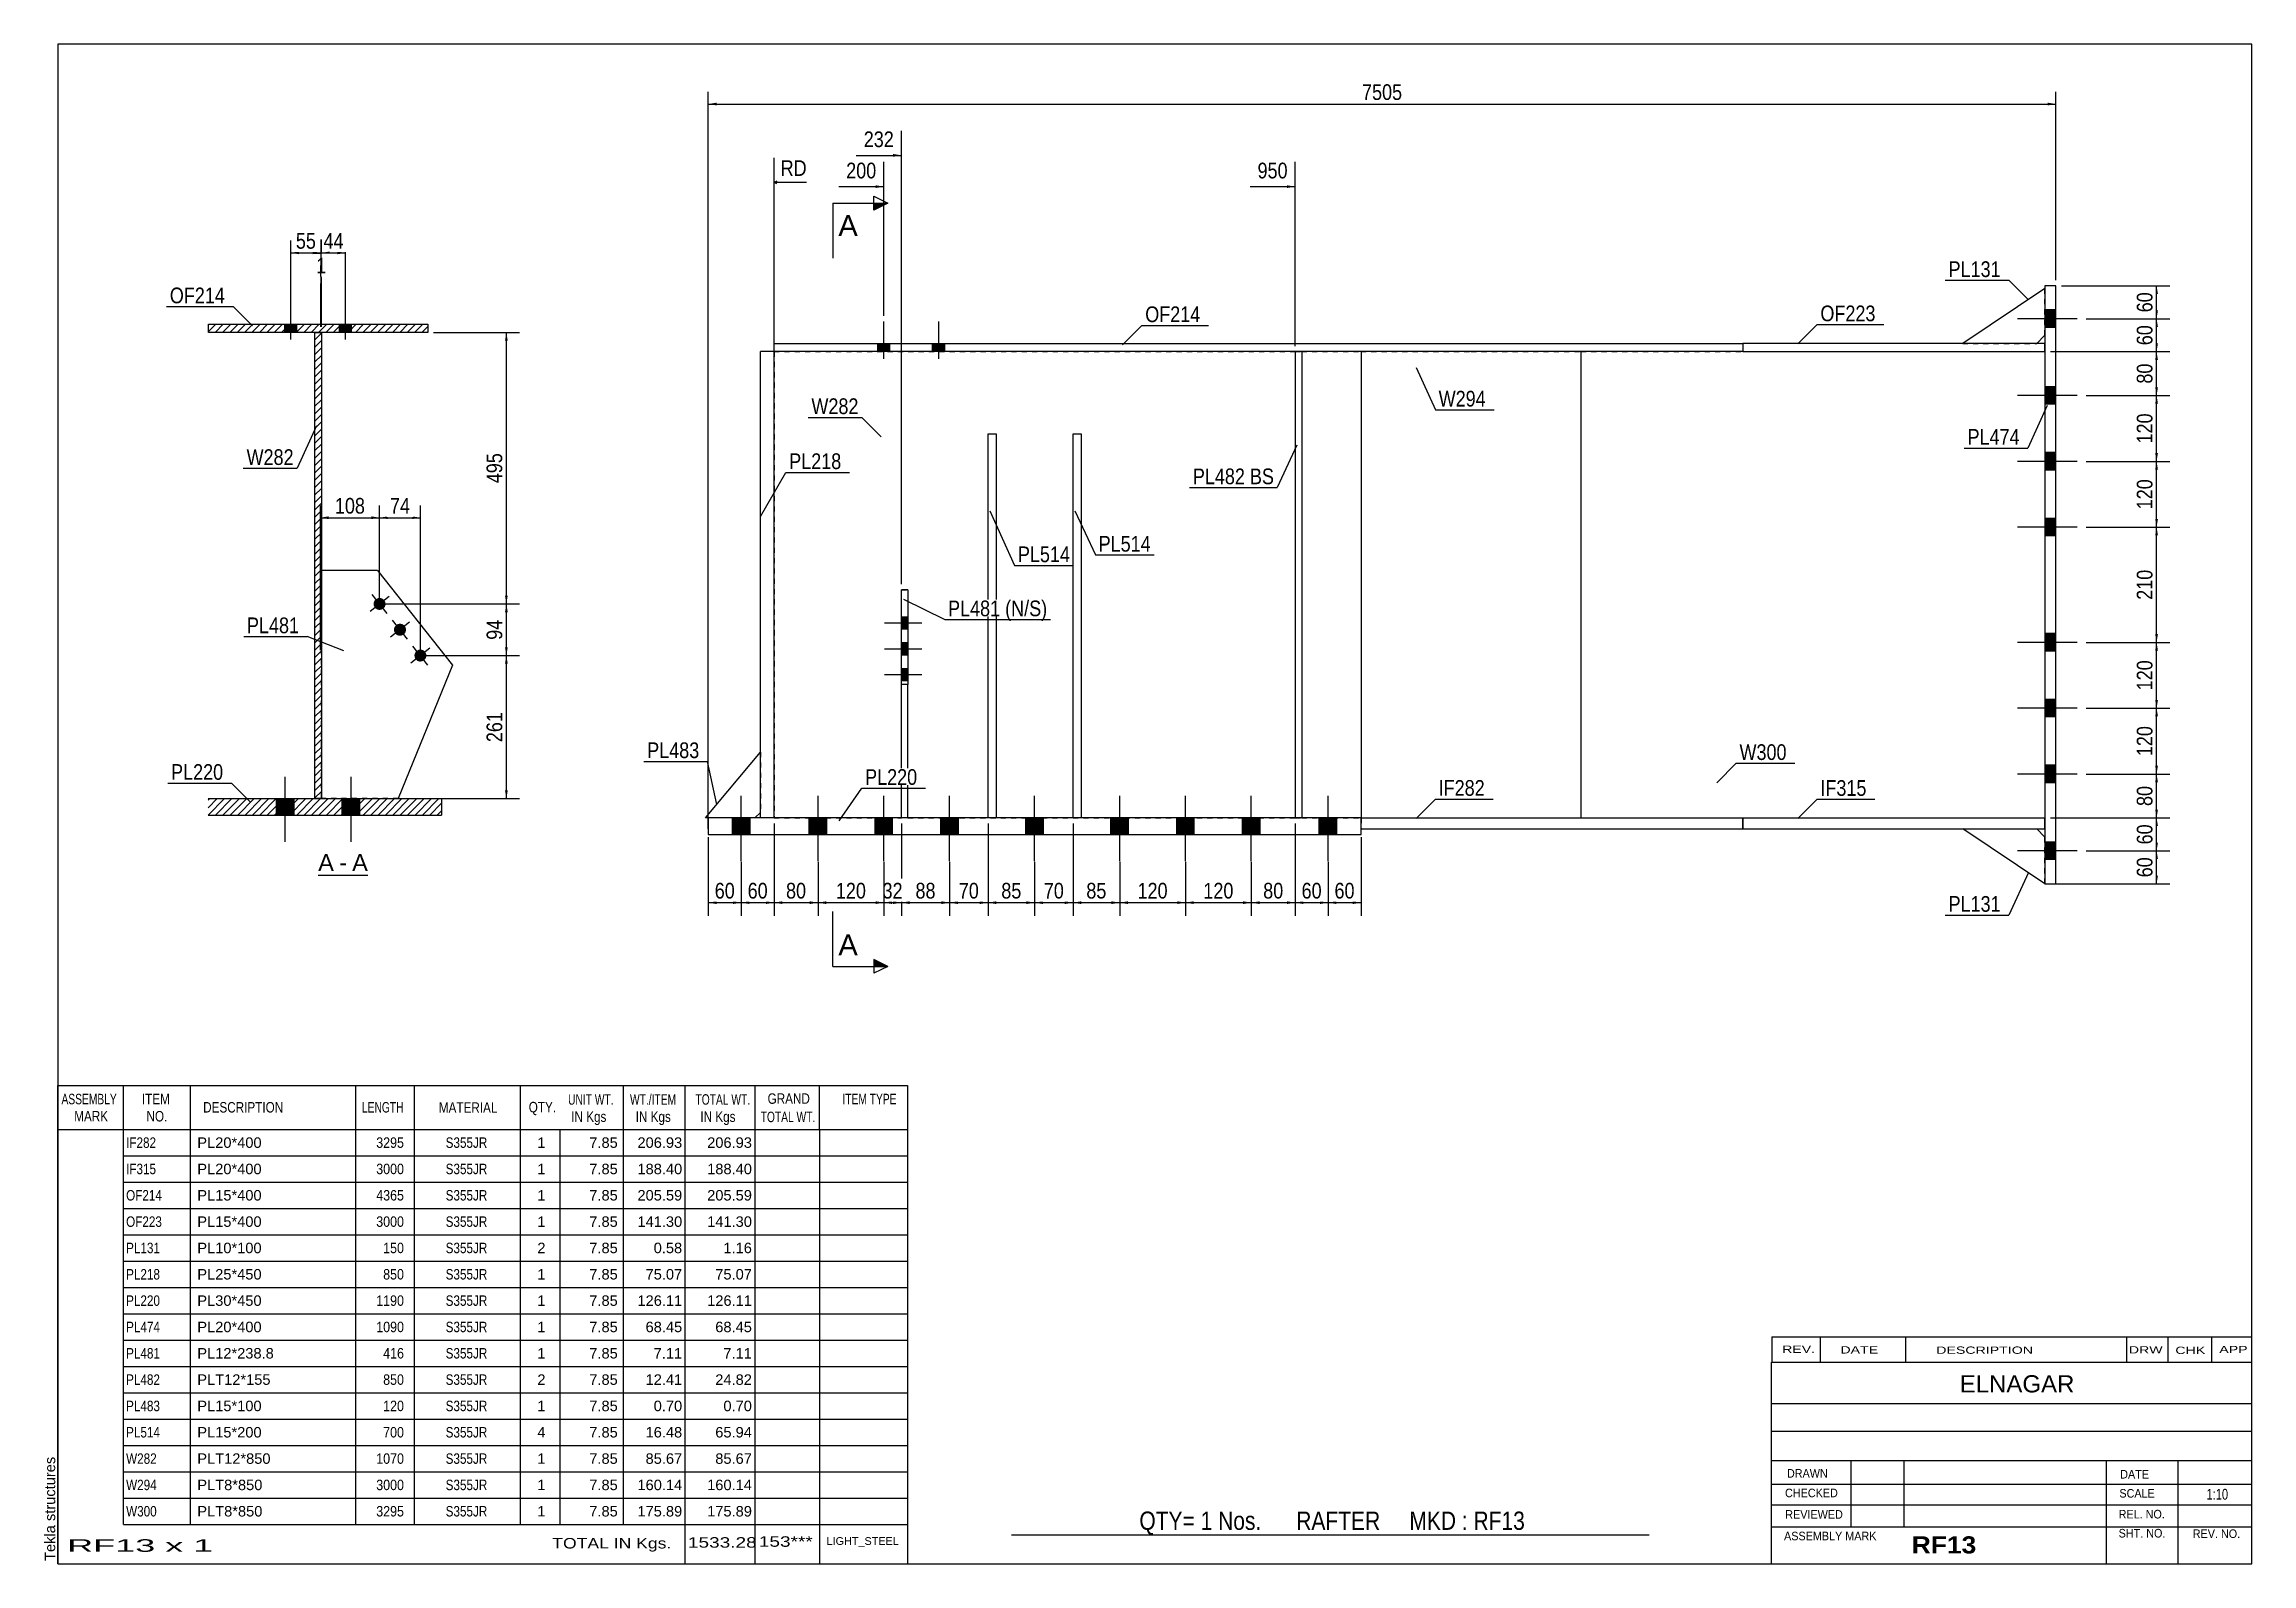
# Model space of a CAD drawing. Header units: millimetres. Extents: x 2 to 405, y 5 to 282.
import ezdxf

# ---------------------------------------------------------------- set-up
doc = ezdxf.new("R2010")
doc.units = ezdxf.units.MM
doc.linetypes.add('DXK_LINE_DOT1', pattern=[1.8814, 0.9407, -0.9407])
doc.styles.add('Arial', font='ARIAL.TTF', dxfattribs={"height": 0.2})
doc.styles.add('Arial Bold', font='ARIALBD.TTF', dxfattribs={"height": 0.2})
doc.styles.add('Arial Narrow', font='ARIALN.TTF', dxfattribs={"height": 0.2})

# ---------------------------------------------------------------- blocks, each defined once
blk = doc.blocks.new('Unknown-625697691-1211')
at = {"color": 5, "linetype": 'Continuous'}
for p, q in [((405, 282), (5, 282)), ((5, 282), (5, 5)), ((405, 5), (405, 282)), ((5, 5), (405, 5))]:
    blk.add_line(p, q, dxfattribs=at)
at = {"color": 174, "linetype": 'Continuous', "style": 'Arial'}
blk.add_text('Tekla structures', height=1.9102, rotation=90, dxfattribs=at).set_placement((4.5, 5.5))
blk = doc.blocks.new('Unknown-625697691-12 - 1765')
at = {"color": 7, "linetype": 'Continuous'}
blk.add_line((52.46, 130.54), (61.49, 130.54), dxfattribs=at)
at = {"color": 0, "linetype": 'Continuous'}
blk.add_wipeout([(55.31, 131.29), (55.31, 134.49), (52.46, 134.49), (52.46, 131.29)], dxfattribs=at)
blk.add_wipeout([(57.69, 131.29), (57.69, 134.49), (56.27, 134.49), (56.27, 131.29)], dxfattribs=at)
at = {"color": 96, "linetype": 'Continuous', "style": 'Arial'}
blk.add_text('A', height=3.06, dxfattribs=at).set_placement((52.46, 131.29))
at = {"color": 0, "linetype": 'Continuous'}
blk.add_wipeout([(61.49, 131.29), (61.49, 134.49), (58.65, 134.49), (58.65, 131.29)], dxfattribs=at)
at = {"color": 96, "linetype": 'Continuous', "style": 'Arial'}
for s, p in [('A', (58.65, 131.29)), ('-', (56.27, 131.29))]:
    blk.add_text(s, height=3.06, dxfattribs=at).set_placement(p)
blk = doc.blocks.new('Part-625697691-1279 - 1232')
at = {"color": 7, "linetype": 'DXK_LINE_DOT1'}
for p, q in [((230.58, 225.95), (230.58, 140.95)), ((230.58, 225.95), (231.78, 225.95)), ((231.78, 225.95), (231.78, 140.95)), ((230.58, 140.95), (231.78, 140.95))]:
    blk.add_line(p, q, dxfattribs=at)
blk = doc.blocks.new('Bolt-625697691-1590 - 1232')
at = {"linetype": 'Continuous'}
for points in [[(159.98, 175.34), (159.98, 177.54), (158.78, 177.54), (158.78, 175.34)], [(159.98, 170.64), (159.98, 172.84), (158.78, 172.84), (158.78, 170.64)], [(159.98, 165.93), (159.98, 168.13), (158.78, 168.13), (158.78, 165.93)]]:
    blk.add_hatch(color=3, dxfattribs=at).paths.add_polyline_path(points)
at = {"color": 3, "linetype": 'Continuous'}
for p, q in [((159.98, 177.54), (158.78, 177.54)), ((162.48, 176.44), (155.68, 176.44)), ((159.98, 175.34), (158.78, 175.34)), ((162.48, 171.74), (155.68, 171.74)), ((159.98, 172.84), (158.78, 172.84)), ((159.98, 170.64), (158.78, 170.64)), ((162.48, 167.03), (155.68, 167.03)), ((159.98, 168.13), (158.78, 168.13)), ((159.98, 165.93), (158.78, 165.93))]:
    blk.add_line(p, q, dxfattribs=at)
blk = doc.blocks.new('Part-625697691-1323 - 1232')
at = {"color": 2, "linetype": 'Continuous'}
for p, q in [((242.58, 140.95), (123.58, 140.95)), ((123.58, 140.95), (123.58, 137.95)), ((242.58, 137.95), (242.58, 140.95)), ((123.58, 137.95), (242.58, 137.95))]:
    blk.add_line(p, q, dxfattribs=at)
blk = doc.blocks.new('Part-625697691-1257 - 1232')
at = {"color": 2, "linetype": 'Continuous'}
for p, q in [((135.58, 225.95), (133.08, 225.95)), ((133.08, 140.95), (133.08, 225.95)), ((135.58, 140.95), (135.58, 225.95)), ((135.58, 140.95), (133.08, 140.95))]:
    blk.add_line(p, q, dxfattribs=at)
blk = doc.blocks.new('Part-625697691-1301 - 1232')
at = {"color": 2, "linetype": 'Continuous'}
for p, q in [((230.58, 225.95), (230.58, 140.95)), ((231.78, 225.95), (231.78, 140.95))]:
    blk.add_line(p, q, dxfattribs=at)
blk = doc.blocks.new('Part-625697691-1345 - 1232')
at = {"color": 2, "linetype": 'Continuous'}
for p, q in [((123.08, 140.95), (133.08, 152.95)), ((123.58, 140.95), (123.08, 140.95)), ((133.08, 141.95), (132.08, 140.95))]:
    blk.add_line(p, q, dxfattribs=at)
at = {"color": 7, "linetype": 'DXK_LINE_DOT1'}
for p, q in [((133.08, 152.95), (133.08, 141.95)), ((132.08, 140.95), (123.58, 140.95))]:
    blk.add_line(p, q, dxfattribs=at)
blk = doc.blocks.new('Part-625697691-1367 - 1232')
at = {"color": 2, "linetype": 'Continuous'}
for p, q in [((135.58, 225.95), (135.58, 227.45)), ((135.58, 227.45), (262.58, 227.45)), ((262.58, 225.95), (135.58, 225.95)), ((262.68, 227.45), (312.18, 227.45)), ((312.18, 225.95), (262.68, 225.95)), ((312.18, 227.45), (312.18, 225.95))]:
    blk.add_line(p, q, dxfattribs=at)
blk = doc.blocks.new('Part-625697691-1389 - 1232')
at = {"color": 2, "linetype": 'Continuous'}
for p, q in [((312.18, 227.45), (312.18, 225.95)), ((332.18, 227.45), (312.18, 227.45)), ((312.18, 225.95), (332.18, 225.95)), ((367.28, 227.45), (332.28, 227.45)), ((332.28, 225.95), (367.28, 225.95)), ((367.28, 225.95), (367.28, 227.45))]:
    blk.add_line(p, q, dxfattribs=at)
blk = doc.blocks.new('Part-625697691-3025 - 1232')
at = {"color": 7, "linetype": 'DXK_LINE_DOT1'}
for p, q in [((174.58, 140.95), (174.58, 210.95)), ((174.58, 210.95), (176.08, 210.95)), ((176.08, 210.95), (176.08, 140.95))]:
    blk.add_line(p, q, dxfattribs=at)
blk = doc.blocks.new('Part-625697691-1411 - 1232')
at = {"color": 7, "linetype": 'DXK_LINE_DOT1'}
for p, q in [((242.58, 225.95), (242.58, 140.95)), ((242.58, 225.95), (262.58, 225.95)), ((262.68, 225.95), (282.68, 225.95)), ((242.58, 140.95), (262.58, 140.95)), ((262.68, 140.95), (282.68, 140.95))]:
    blk.add_line(p, q, dxfattribs=at)
at = {"color": 2, "linetype": 'Continuous'}
blk.add_line((282.68, 225.95), (282.68, 140.95), dxfattribs=at)
blk = doc.blocks.new('Part-625697691-1433 - 1232')
at = {"color": 2, "linetype": 'Continuous'}
blk.add_line((282.68, 225.95), (282.68, 140.95), dxfattribs=at)
at = {"color": 7, "linetype": 'DXK_LINE_DOT1'}
for p, q in [((282.68, 225.95), (332.18, 225.95)), ((332.28, 225.95), (367.28, 225.95)), ((367.28, 225.95), (367.28, 140.95)), ((282.68, 140.95), (332.18, 140.95)), ((332.28, 140.95), (367.28, 140.95))]:
    blk.add_line(p, q, dxfattribs=at)
blk = doc.blocks.new('Part-625697691-1455 - 1232')
at = {"color": 2, "linetype": 'Continuous'}
for p, q in [((242.58, 140.95), (262.58, 140.95)), ((262.68, 140.95), (312.18, 140.95)), ((312.18, 140.95), (312.18, 138.95)), ((242.58, 138.95), (262.58, 138.95)), ((262.68, 138.95), (312.18, 138.95))]:
    blk.add_line(p, q, dxfattribs=at)
at = {"color": 7, "linetype": 'DXK_LINE_DOT1'}
blk.add_line((242.58, 140.95), (242.58, 138.95), dxfattribs=at)
blk = doc.blocks.new('Bolt-625697691-1588 - 1232')
at = {"linetype": 'Continuous'}
for points in [[(154.48, 225.95), (156.68, 225.95), (156.68, 227.45), (154.48, 227.45)], [(154.48, 225.94), (156.68, 225.94), (156.68, 227.44), (154.48, 227.44)], [(164.48, 225.95), (166.68, 225.95), (166.68, 227.45), (164.48, 227.45)], [(164.48, 225.94), (166.68, 225.94), (166.68, 227.44), (164.48, 227.44)]]:
    blk.add_hatch(color=3, dxfattribs=at).paths.add_polyline_path(points)
at = {"color": 3, "linetype": 'Continuous'}
for p, q in [((155.58, 224.65), (155.58, 231.45)), ((155.58, 224.64), (155.58, 231.44)), ((165.58, 224.65), (165.58, 231.45)), ((165.58, 224.64), (165.58, 231.44)), ((154.48, 225.95), (154.48, 227.45)), ((154.48, 225.94), (154.48, 227.44)), ((156.68, 225.95), (156.68, 227.45)), ((156.68, 225.94), (156.68, 227.44)), ((164.48, 225.95), (164.48, 227.45)), ((164.48, 225.94), (164.48, 227.44)), ((166.68, 225.95), (166.68, 227.45)), ((166.68, 225.94), (166.68, 227.44))]:
    blk.add_line(p, q, dxfattribs=at)
blk = doc.blocks.new('Part-625697691-1477 - 1232')
at = {"color": 2, "linetype": 'Continuous'}
for p, q in [((312.18, 138.95), (312.18, 140.95)), ((312.18, 140.95), (332.18, 140.95)), ((332.28, 140.95), (367.28, 140.95)), ((367.28, 138.95), (367.28, 140.95)), ((312.18, 138.95), (332.18, 138.95)), ((332.28, 138.95), (367.28, 138.95))]:
    blk.add_line(p, q, dxfattribs=at)
blk = doc.blocks.new('Part-625697691-1499 - 1232')
at = {"color": 2, "linetype": 'Continuous'}
for p, q in [((369.28, 237.95), (367.28, 237.95)), ((367.28, 237.95), (367.28, 128.95)), ((369.28, 128.95), (369.28, 237.95)), ((367.28, 128.95), (369.28, 128.95))]:
    blk.add_line(p, q, dxfattribs=at)
blk = doc.blocks.new('Part-625697691-1521 - 1232')
at = {"color": 2, "linetype": 'Continuous'}
for p, q in [((367.28, 237.45), (352.28, 227.45)), ((365.78, 227.45), (367.28, 228.95))]:
    blk.add_line(p, q, dxfattribs=at)
at = {"color": 7, "linetype": 'DXK_LINE_DOT1'}
for p, q in [((367.28, 228.95), (367.28, 237.45)), ((352.28, 227.45), (365.78, 227.45))]:
    blk.add_line(p, q, dxfattribs=at)
blk = doc.blocks.new('Part-625697691-1526 - 1232')
at = {"color": 2, "linetype": 'Continuous'}
for p, q in [((367.28, 128.95), (352.28, 138.95)), ((365.78, 138.95), (367.28, 137.45))]:
    blk.add_line(p, q, dxfattribs=at)
at = {"color": 7, "linetype": 'DXK_LINE_DOT1'}
for p, q in [((352.28, 138.95), (365.78, 138.95)), ((367.28, 128.95), (367.28, 137.45))]:
    blk.add_line(p, q, dxfattribs=at)
blk = doc.blocks.new('Part-625697691-1548 - 1232')
at = {"color": 2, "linetype": 'Continuous'}
for p, q in [((159.98, 182.54), (158.78, 182.54)), ((158.78, 182.54), (158.78, 182.54)), ((158.78, 165.28), (158.78, 182.54)), ((159.98, 182.54), (159.98, 182.54)), ((159.98, 182.54), (159.98, 165.28)), ((158.78, 140.95), (158.78, 165.28)), ((159.98, 165.28), (158.78, 165.28)), ((159.98, 140.95), (159.98, 165.28))]:
    blk.add_line(p, q, dxfattribs=at)
at = {"color": 7, "linetype": 'DXK_LINE_DOT1'}
for p, q in [((158.78, 182.54), (159.98, 182.54)), ((159.98, 140.95), (158.78, 140.95))]:
    blk.add_line(p, q, dxfattribs=at)
blk = doc.blocks.new('Part-625697691-1586 - 1232')
at = {"color": 7, "linetype": 'DXK_LINE_DOT1'}
for p, q in [((135.58, 225.95), (135.58, 140.95)), ((135.58, 225.95), (230.58, 225.95)), ((231.78, 225.95), (242.58, 225.95)), ((135.58, 140.95), (158.78, 140.95)), ((159.98, 140.95), (230.58, 140.95)), ((231.78, 140.95), (242.58, 140.95))]:
    blk.add_line(p, q, dxfattribs=at)
at = {"color": 2, "linetype": 'Continuous'}
blk.add_line((242.58, 225.95), (242.58, 140.95), dxfattribs=at)
blk = doc.blocks.new('Bolt-625697691-1587 - 1232')
at = {"linetype": 'Continuous'}
for points in [[(127.98, 137.95), (131.18, 137.95), (131.18, 140.95), (127.98, 140.95)], [(127.98, 137.95), (131.18, 137.95), (131.18, 140.95), (127.98, 140.95)], [(141.98, 137.95), (145.18, 137.95), (145.18, 140.95), (141.98, 140.95)], [(141.98, 137.95), (145.18, 137.95), (145.18, 140.95), (141.98, 140.95)], [(153.98, 137.95), (157.18, 137.95), (157.18, 140.95), (153.98, 140.95)], [(153.98, 137.95), (157.18, 137.95), (157.18, 140.95), (153.98, 140.95)], [(165.98, 137.95), (169.18, 137.95), (169.18, 140.95), (165.98, 140.95)], [(165.98, 137.95), (169.18, 137.95), (169.18, 140.95), (165.98, 140.95)], [(181.48, 137.95), (184.68, 137.95), (184.68, 140.95), (181.48, 140.95)], [(181.48, 137.95), (184.68, 137.95), (184.68, 140.95), (181.48, 140.95)], [(196.98, 137.95), (200.18, 137.95), (200.18, 140.95), (196.98, 140.95)], [(196.98, 137.95), (200.18, 137.95), (200.18, 140.95), (196.98, 140.95)], [(208.98, 137.95), (212.18, 137.95), (212.18, 140.95), (208.98, 140.95)], [(208.98, 137.95), (212.18, 137.95), (212.18, 140.95), (208.98, 140.95)], [(220.98, 137.95), (224.18, 137.95), (224.18, 140.95), (220.98, 140.95)], [(220.98, 137.95), (224.18, 137.95), (224.18, 140.95), (220.98, 140.95)], [(234.98, 137.95), (238.18, 137.95), (238.18, 140.95), (234.98, 140.95)], [(234.98, 137.95), (238.18, 137.95), (238.18, 140.95), (234.98, 140.95)]]:
    blk.add_hatch(color=3, dxfattribs=at).paths.add_polyline_path(points)
at = {"color": 3, "linetype": 'Continuous'}
for p, q in [((129.58, 133.05), (129.58, 144.95)), ((129.58, 133.05), (129.58, 144.95)), ((143.58, 133.05), (143.58, 144.95)), ((143.58, 133.05), (143.58, 144.95)), ((155.58, 133.05), (155.58, 144.95)), ((155.58, 133.05), (155.58, 144.95)), ((167.58, 133.05), (167.58, 144.95)), ((167.58, 133.05), (167.58, 144.95)), ((183.08, 133.05), (183.08, 144.95)), ((183.08, 133.05), (183.08, 144.95)), ((198.58, 133.05), (198.58, 144.95)), ((198.58, 133.05), (198.58, 144.95)), ((210.58, 133.05), (210.58, 144.95)), ((210.58, 133.05), (210.58, 144.95)), ((222.58, 133.05), (222.58, 144.95)), ((222.58, 133.05), (222.58, 144.95)), ((236.58, 133.05), (236.58, 144.95)), ((236.58, 133.05), (236.58, 144.95)), ((127.98, 137.95), (127.98, 140.95)), ((127.98, 137.95), (127.98, 140.95)), ((131.18, 137.95), (131.18, 140.95)), ((131.18, 137.95), (131.18, 140.95)), ((141.98, 137.95), (141.98, 140.95)), ((141.98, 137.95), (141.98, 140.95)), ((145.18, 137.95), (145.18, 140.95)), ((145.18, 137.95), (145.18, 140.95)), ((153.98, 137.95), (153.98, 140.95)), ((153.98, 137.95), (153.98, 140.95)), ((157.18, 137.95), (157.18, 140.95)), ((157.18, 137.95), (157.18, 140.95)), ((165.98, 137.95), (165.98, 140.95)), ((165.98, 137.95), (165.98, 140.95)), ((169.18, 137.95), (169.18, 140.95)), ((169.18, 137.95), (169.18, 140.95)), ((181.48, 137.95), (181.48, 140.95)), ((181.48, 137.95), (181.48, 140.95)), ((184.68, 137.95), (184.68, 140.95)), ((184.68, 137.95), (184.68, 140.95)), ((196.98, 137.95), (196.98, 140.95)), ((196.98, 137.95), (196.98, 140.95)), ((200.18, 137.95), (200.18, 140.95)), ((200.18, 137.95), (200.18, 140.95)), ((208.98, 137.95), (208.98, 140.95)), ((208.98, 137.95), (208.98, 140.95)), ((212.18, 137.95), (212.18, 140.95)), ((212.18, 137.95), (212.18, 140.95)), ((220.98, 137.95), (220.98, 140.95)), ((220.98, 137.95), (220.98, 140.95)), ((224.18, 137.95), (224.18, 140.95)), ((224.18, 137.95), (224.18, 140.95)), ((234.98, 137.95), (234.98, 140.95)), ((234.98, 137.95), (234.98, 140.95)), ((238.18, 137.95), (238.18, 140.95)), ((238.18, 137.95), (238.18, 140.95))]:
    blk.add_line(p, q, dxfattribs=at)
blk = doc.blocks.new('Bolt-625697691-1589 - 1232')
at = {"linetype": 'Continuous'}
for points in [[(367.28, 233.55), (367.28, 230.35), (369.28, 230.35), (369.28, 233.55)], [(367.28, 233.55), (367.28, 230.35), (369.28, 230.35), (369.28, 233.55)], [(367.28, 219.55), (367.28, 216.35), (369.28, 216.35), (369.28, 219.55)], [(367.28, 219.55), (367.28, 216.35), (369.28, 216.35), (369.28, 219.55)], [(367.28, 207.55), (367.28, 204.35), (369.28, 204.35), (369.28, 207.55)], [(367.28, 207.55), (367.28, 204.35), (369.28, 204.35), (369.28, 207.55)], [(367.28, 195.55), (367.28, 192.35), (369.28, 192.35), (369.28, 195.55)], [(367.28, 195.55), (367.28, 192.35), (369.28, 192.35), (369.28, 195.55)], [(367.28, 174.55), (367.28, 171.35), (369.28, 171.35), (369.28, 174.55)], [(367.28, 174.55), (367.28, 171.35), (369.28, 171.35), (369.28, 174.55)], [(367.28, 162.55), (367.28, 159.35), (369.28, 159.35), (369.28, 162.55)], [(367.28, 162.55), (367.28, 159.35), (369.28, 159.35), (369.28, 162.55)], [(367.28, 150.55), (367.28, 147.35), (369.28, 147.35), (369.28, 150.55)], [(367.28, 150.55), (367.28, 147.35), (369.28, 147.35), (369.28, 150.55)], [(367.28, 136.55), (367.28, 133.35), (369.28, 133.35), (369.28, 136.55)], [(367.28, 136.55), (367.28, 133.35), (369.28, 133.35), (369.28, 136.55)]]:
    blk.add_hatch(color=3, dxfattribs=at).paths.add_polyline_path(points)
at = {"color": 3, "linetype": 'Continuous'}
for p, q in [((369.28, 233.55), (367.28, 233.55)), ((369.28, 233.55), (367.28, 233.55)), ((373.18, 231.95), (362.28, 231.95)), ((373.18, 231.95), (362.28, 231.95)), ((369.28, 230.35), (367.28, 230.35)), ((369.28, 230.35), (367.28, 230.35)), ((373.18, 217.95), (362.28, 217.95)), ((373.18, 217.95), (362.28, 217.95)), ((369.28, 219.55), (367.28, 219.55)), ((369.28, 219.55), (367.28, 219.55)), ((369.28, 216.35), (367.28, 216.35)), ((369.28, 216.35), (367.28, 216.35)), ((373.18, 205.95), (362.28, 205.95)), ((373.18, 205.95), (362.28, 205.95)), ((369.28, 207.55), (367.28, 207.55)), ((369.28, 207.55), (367.28, 207.55)), ((369.28, 204.35), (367.28, 204.35)), ((369.28, 204.35), (367.28, 204.35)), ((373.18, 193.95), (362.28, 193.95)), ((373.18, 193.95), (362.28, 193.95)), ((369.28, 195.55), (367.28, 195.55)), ((369.28, 195.55), (367.28, 195.55)), ((369.28, 192.35), (367.28, 192.35)), ((369.28, 192.35), (367.28, 192.35)), ((369.28, 174.55), (367.28, 174.55)), ((369.28, 174.55), (367.28, 174.55)), ((373.18, 172.95), (362.28, 172.95)), ((373.18, 172.95), (362.28, 172.95)), ((369.28, 171.35), (367.28, 171.35)), ((369.28, 171.35), (367.28, 171.35)), ((369.28, 162.55), (367.28, 162.55)), ((369.28, 162.55), (367.28, 162.55)), ((373.18, 160.95), (362.28, 160.95)), ((373.18, 160.95), (362.28, 160.95)), ((369.28, 159.35), (367.28, 159.35)), ((369.28, 159.35), (367.28, 159.35)), ((373.18, 148.95), (362.28, 148.95)), ((373.18, 148.95), (362.28, 148.95)), ((369.28, 150.55), (367.28, 150.55)), ((369.28, 150.55), (367.28, 150.55)), ((369.28, 147.35), (367.28, 147.35)), ((369.28, 147.35), (367.28, 147.35)), ((373.18, 134.95), (362.28, 134.95)), ((373.18, 134.95), (362.28, 134.95)), ((369.28, 136.55), (367.28, 136.55)), ((369.28, 136.55), (367.28, 136.55)), ((369.28, 133.35), (367.28, 133.35)), ((369.28, 133.35), (367.28, 133.35))]:
    blk.add_line(p, q, dxfattribs=at)
blk = doc.blocks.new('Part-625697691-3026 - 1232')
at = {"color": 2, "linetype": 'Continuous'}
for p, q in [((174.58, 140.95), (174.58, 210.95)), ((174.58, 210.95), (176.08, 210.95)), ((176.08, 210.95), (176.08, 140.95))]:
    blk.add_line(p, q, dxfattribs=at)
blk = doc.blocks.new('Part-625697691-3027 - 1232')
at = {"color": 7, "linetype": 'DXK_LINE_DOT1'}
for p, q in [((190.08, 140.95), (190.08, 210.95)), ((190.08, 210.95), (191.58, 210.95)), ((191.58, 210.95), (191.58, 140.95))]:
    blk.add_line(p, q, dxfattribs=at)
blk = doc.blocks.new('Part-625697691-3028 - 1232')
at = {"color": 2, "linetype": 'Continuous'}
for p, q in [((190.08, 140.95), (190.08, 210.95)), ((190.08, 210.95), (191.58, 210.95)), ((191.58, 210.95), (191.58, 140.95))]:
    blk.add_line(p, q, dxfattribs=at)
blk = doc.blocks.new('Part-625697691-1792 - 1765')
at = {"linetype": 'Continuous'}
h = blk.add_hatch(dxfattribs=at)
h.set_pattern_fill('', scale=0.3, style=0, pattern_type=0)
h.set_pattern_definition([(45, (32.45125, 230.95745), (-0.67352, 0.67352), [])])
h.paths.add_polyline_path([(72.45, 230.96), (32.45, 230.96), (32.45, 229.46), (72.45, 229.46)])
at = {"color": 2, "linetype": 'Continuous'}
for p, q in [((32.45, 230.96), (72.45, 230.96)), ((32.45, 229.46), (32.45, 230.96)), ((72.45, 229.46), (32.45, 229.46)), ((72.45, 230.96), (72.45, 229.46))]:
    blk.add_line(p, q, dxfattribs=at)
blk = doc.blocks.new('Bolt-625697691-1862 - 1765')
at = {"linetype": 'Continuous'}
for points in [[(46.35, 229.46), (48.55, 229.46), (48.55, 230.96), (46.35, 230.96)], [(56.35, 229.45), (58.55, 229.45), (58.55, 230.95), (56.35, 230.95)]]:
    blk.add_hatch(color=3, dxfattribs=at).paths.add_polyline_path(points)
at = {"color": 3, "linetype": 'Continuous'}
for p, q in [((47.44, 228.16), (47.45, 234.96)), ((57.44, 228.15), (57.45, 234.95)), ((46.35, 229.46), (46.35, 230.96)), ((48.55, 229.46), (48.55, 230.96)), ((56.35, 229.45), (56.35, 230.95)), ((58.55, 229.45), (58.55, 230.95))]:
    blk.add_line(p, q, dxfattribs=at)
blk = doc.blocks.new('Part-625697691-1802 - 1765')
at = {"linetype": 'Continuous'}
h = blk.add_hatch(dxfattribs=at)
h.set_pattern_fill('', scale=0.3, style=0, pattern_type=0)
h.set_pattern_definition([(45, (32.3853, 141.45745), (-0.67352, 0.67352), [])])
h.paths.add_polyline_path([(32.39, 144.46), (32.39, 141.46), (74.95, 141.46), (74.95, 144.46)])
at = {"color": 2, "linetype": 'Continuous'}
for p, q in [((32.39, 144.46), (74.95, 144.46)), ((32.39, 141.46), (74.95, 141.46)), ((74.95, 144.46), (74.95, 141.46))]:
    blk.add_line(p, q, dxfattribs=at)
blk = doc.blocks.new('Bolt-625697691-1860 - 1765')
at = {"linetype": 'Continuous'}
for points in [[(64.33, 179.09, -1), (62.96, 180.82, -1)], [(68.05, 174.38, -1), (66.68, 176.11, -1)], [(71.77, 169.68, -1), (70.4, 171.4, -1)]]:
    blk.add_hatch(color=3, dxfattribs=at).paths.add_polyline_path(points)
at = {"color": 3, "linetype": 'Continuous'}
for p, q in [((65.37, 181.32), (61.92, 178.59)), ((65.01, 178.23), (62.28, 181.68)), ((69.09, 176.61), (65.64, 173.88)), ((68.73, 173.52), (66, 176.97)), ((72.81, 171.9), (69.36, 169.18)), ((72.45, 168.81), (69.72, 172.27))]:
    blk.add_line(p, q, dxfattribs=at)
blk = doc.blocks.new('Bolt-625697691-1863 - 1765')
at = {"linetype": 'Continuous'}
for points in [[(48.05, 144.46), (44.85, 144.46), (44.85, 141.46), (48.05, 141.46)], [(60.05, 144.46), (56.85, 144.46), (56.85, 141.46), (60.05, 141.46)]]:
    blk.add_hatch(color=3, dxfattribs=at).paths.add_polyline_path(points)
at = {"color": 3, "linetype": 'Continuous'}
for p, q in [((46.45, 136.56), (46.45, 148.46)), ((58.45, 136.56), (58.45, 148.46)), ((44.85, 141.46), (44.85, 144.46)), ((48.05, 141.46), (48.05, 144.46)), ((56.85, 141.46), (56.85, 144.46)), ((60.05, 141.46), (60.05, 144.46))]:
    blk.add_line(p, q, dxfattribs=at)
blk = doc.blocks.new('Part-625697691-1868 - 1765')
at = {"linetype": 'Continuous'}
h = blk.add_hatch(dxfattribs=at)
h.set_pattern_fill('', scale=0.3, style=0, pattern_type=0)
h.set_pattern_definition([(45, (51.8513, 229.45745), (-0.673519, 0.673519), [])])
h.paths.add_polyline_path([(53.05, 229.46), (51.85, 229.46), (51.85, 144.46), (53.05, 144.46)])
at = {"color": 2, "linetype": 'Continuous'}
for p, q in [((51.85, 229.46), (53.05, 229.46)), ((51.85, 144.46), (51.85, 229.46)), ((53.05, 229.46), (53.05, 144.46)), ((53.05, 144.46), (51.85, 144.46))]:
    blk.add_line(p, q, dxfattribs=at)
blk = doc.blocks.new('Part-625697691-1912 - 1765')
at = {"color": 2, "linetype": 'Continuous'}
for p, q in [((63.29, 186.05), (53.05, 186.05)), ((63.29, 186.05), (76.93, 168.79)), ((76.93, 168.79), (67.05, 144.46))]:
    blk.add_line(p, q, dxfattribs=at)
at = {"color": 7, "linetype": 'DXK_LINE_DOT1'}
for p, q in [((53.05, 144.46), (53.05, 186.05)), ((67.05, 144.46), (53.05, 144.46))]:
    blk.add_line(p, q, dxfattribs=at)
blk = doc.blocks.new('StraightDimension-625697691-1601 - 1232')
at = {"linetype": 'Continuous'}
blk.add_hatch(color=7, dxfattribs=at).paths.add_polyline_path([(154.08, 256.28), (155.58, 256.03), (154.08, 255.78)])
at = {"color": 7, "linetype": 'Continuous'}
for p, q in [((155.58, 232.45), (155.58, 260.53)), ((147.35, 256.03), (155.58, 256.03))]:
    blk.add_line(p, q, dxfattribs=at)
at = {"color": 0, "linetype": 'Continuous'}
blk.add_wipeout([(142.11, 257.38), (142.11, 261.58), (136.17, 261.58), (136.17, 257.38)], dxfattribs=at)
at = {"color": 7, "linetype": 'Continuous'}
for p, q in [((135.58, 226.95), (135.58, 261.28)), ((136.08, 257.03), (135.58, 256.78)), ((136.08, 256.53), (135.58, 256.78)), ((141.51, 256.78), (135.58, 256.78))]:
    blk.add_line(p, q, dxfattribs=at)
at = {"color": 3, "linetype": 'Continuous', "style": 'Arial Narrow'}
blk.add_text('RD', height=2.863, dxfattribs=at).set_placement((136.77, 257.98))
at = {"color": 0}
blk.add_wipeout([(154.81, 256.93), (154.81, 261.13), (148.12, 261.13), (148.12, 256.93)], dxfattribs=at)
at = {"color": 3, "style": 'Arial Narrow'}
blk.add_text('200', height=2.863, dxfattribs=at).set_placement((148.72, 257.53))
blk = doc.blocks.new('StraightDimension-625697691-4248 - 1232')
at = {"linetype": 'Continuous'}
for points in [[(387.38, 139.45), (387.63, 140.95), (387.88, 139.45)], [(387.88, 136.45), (387.63, 134.95), (387.38, 136.45)]]:
    blk.add_hatch(color=7, dxfattribs=at).paths.add_polyline_path(points)
at = {"color": 7, "linetype": 'Continuous'}
for p, q in [((368.28, 140.95), (390.03, 140.95)), ((387.63, 134.95), (387.63, 140.95)), ((374.78, 134.95), (390.03, 134.95))]:
    blk.add_line(p, q, dxfattribs=at)
at = {"color": 0}
blk.add_wipeout([(387.48, 140.38), (383.28, 140.38), (383.28, 135.52), (387.48, 135.52)], dxfattribs=at)
at = {"color": 3, "style": 'Arial Narrow'}
blk.add_text('60', height=2.863, rotation=90.0002, dxfattribs=at).set_placement((386.88, 136.12))
blk = doc.blocks.new('StraightDimension-625697691-1624 - 1232')
at = {"linetype": 'Continuous'}
blk.add_hatch(color=7, dxfattribs=at).paths.add_polyline_path([(157.28, 261.98), (158.78, 261.73), (157.28, 261.48)])
at = {"color": 7, "linetype": 'Continuous'}
for p, q in [((158.78, 183.54), (158.78, 266.23)), ((150.55, 261.73), (158.78, 261.73))]:
    blk.add_line(p, q, dxfattribs=at)
at = {"color": 0}
blk.add_wipeout([(158.01, 262.63), (158.01, 266.83), (151.32, 266.83), (151.32, 262.63)], dxfattribs=at)
at = {"color": 3, "style": 'Arial Narrow'}
blk.add_text('232', height=2.863, dxfattribs=at).set_placement((151.92, 263.23))
blk = doc.blocks.new('StraightDimension-625697691-1614 - 1232')
at = {"linetype": 'Continuous'}
blk.add_hatch(color=7, dxfattribs=at).paths.add_polyline_path([(229.08, 256.28), (230.58, 256.03), (229.08, 255.78)])
at = {"color": 7, "linetype": 'Continuous'}
for p, q in [((230.58, 226.95), (230.58, 260.53)), ((222.35, 256.03), (230.58, 256.03))]:
    blk.add_line(p, q, dxfattribs=at)
at = {"color": 0}
blk.add_wipeout([(229.81, 256.93), (229.81, 261.13), (223.12, 261.13), (223.12, 256.93)], dxfattribs=at)
at = {"color": 3, "style": 'Arial Narrow'}
blk.add_text('950', height=2.863, dxfattribs=at).set_placement((223.72, 257.53))
blk = doc.blocks.new('StraightDimension-625697691-4242 - 1232')
at = {"linetype": 'Continuous'}
for points in [[(387.38, 216.45), (387.63, 217.95), (387.88, 216.45)], [(387.88, 207.45), (387.63, 205.95), (387.38, 207.45)]]:
    blk.add_hatch(color=7, dxfattribs=at).paths.add_polyline_path(points)
at = {"color": 7, "linetype": 'Continuous'}
for p, q in [((374.78, 217.95), (390.03, 217.95)), ((387.63, 205.95), (387.63, 217.95)), ((374.78, 205.95), (390.03, 205.95))]:
    blk.add_line(p, q, dxfattribs=at)
at = {"color": 0}
blk.add_wipeout([(387.48, 215.29), (383.28, 215.29), (383.28, 208.61), (387.48, 208.61)], dxfattribs=at)
at = {"color": 3, "style": 'Arial Narrow'}
blk.add_text('120', height=2.863, rotation=90.0002, dxfattribs=at).set_placement((386.88, 209.21))
blk = doc.blocks.new('StraightDimension-625697691-4826 - 1232')
at = {"linetype": 'Continuous'}
for points in [[(224.08, 125.25), (222.58, 125.5), (224.08, 125.75)], [(229.08, 125.75), (230.58, 125.5), (229.08, 125.25)]]:
    blk.add_hatch(color=7, dxfattribs=at).paths.add_polyline_path(points)
at = {"color": 7, "linetype": 'Continuous'}
for p, q in [((230.58, 139.95), (230.58, 123.1)), ((222.58, 132.95), (222.58, 123.1)), ((222.58, 125.5), (230.58, 125.5))]:
    blk.add_line(p, q, dxfattribs=at)
at = {"color": 0}
blk.add_wipeout([(229.01, 125.65), (229.01, 129.85), (224.15, 129.85), (224.15, 125.65)], dxfattribs=at)
at = {"color": 3, "style": 'Arial Narrow'}
blk.add_text('80', height=2.863, dxfattribs=at).set_placement((224.75, 126.25))
blk = doc.blocks.new('StraightDimension-625697691-4240 - 1232')
at = {"linetype": 'Continuous'}
for points in [[(387.38, 230.45), (387.63, 231.95), (387.88, 230.45)], [(387.88, 227.45), (387.63, 225.95), (387.38, 227.45)]]:
    blk.add_hatch(color=7, dxfattribs=at).paths.add_polyline_path(points)
at = {"color": 7, "linetype": 'Continuous'}
for p, q in [((374.78, 231.95), (390.03, 231.95)), ((387.63, 225.95), (387.63, 231.95)), ((368.28, 225.95), (390.03, 225.95))]:
    blk.add_line(p, q, dxfattribs=at)
at = {"color": 0}
blk.add_wipeout([(387.48, 231.38), (383.28, 231.38), (383.28, 226.52), (387.48, 226.52)], dxfattribs=at)
at = {"color": 3, "style": 'Arial Narrow'}
blk.add_text('60', height=2.863, rotation=90.0002, dxfattribs=at).set_placement((386.88, 227.12))
blk = doc.blocks.new('StraightDimension-625697691-4246 - 1232')
at = {"linetype": 'Continuous'}
for points in [[(387.38, 159.45), (387.63, 160.95), (387.88, 159.45)], [(387.88, 150.45), (387.63, 148.95), (387.38, 150.45)]]:
    blk.add_hatch(color=7, dxfattribs=at).paths.add_polyline_path(points)
at = {"color": 7, "linetype": 'Continuous'}
for p, q in [((374.78, 160.95), (390.03, 160.95)), ((387.63, 148.95), (387.63, 160.95)), ((374.78, 148.95), (390.03, 148.95))]:
    blk.add_line(p, q, dxfattribs=at)
at = {"color": 0}
blk.add_wipeout([(387.48, 158.29), (383.28, 158.29), (383.28, 151.61), (387.48, 151.61)], dxfattribs=at)
at = {"color": 3, "style": 'Arial Narrow'}
blk.add_text('120', height=2.863, rotation=90.0002, dxfattribs=at).set_placement((386.88, 152.21))
blk = doc.blocks.new('StraightDimension-625697691-4241 - 1232')
at = {"linetype": 'Continuous'}
for points in [[(387.38, 224.45), (387.63, 225.95), (387.88, 224.45)], [(387.88, 219.45), (387.63, 217.95), (387.38, 219.45)]]:
    blk.add_hatch(color=7, dxfattribs=at).paths.add_polyline_path(points)
at = {"color": 7, "linetype": 'Continuous'}
for p, q in [((368.28, 225.95), (390.03, 225.95)), ((387.63, 217.95), (387.63, 225.95)), ((374.78, 217.95), (390.03, 217.95))]:
    blk.add_line(p, q, dxfattribs=at)
at = {"color": 0}
blk.add_wipeout([(387.48, 224.38), (383.28, 224.38), (383.28, 219.52), (387.48, 219.52)], dxfattribs=at)
at = {"color": 3, "style": 'Arial Narrow'}
blk.add_text('80', height=2.863, rotation=90.0002, dxfattribs=at).set_placement((386.88, 220.12))
blk = doc.blocks.new('StraightDimension-625697691-4244 - 1232')
at = {"linetype": 'Continuous'}
for points in [[(387.38, 192.45), (387.63, 193.95), (387.88, 192.45)], [(387.88, 174.45), (387.63, 172.95), (387.38, 174.45)]]:
    blk.add_hatch(color=7, dxfattribs=at).paths.add_polyline_path(points)
at = {"color": 7, "linetype": 'Continuous'}
for p, q in [((374.78, 193.95), (390.03, 193.95)), ((387.63, 172.95), (387.63, 193.95)), ((374.78, 172.95), (390.03, 172.95))]:
    blk.add_line(p, q, dxfattribs=at)
at = {"color": 0}
blk.add_wipeout([(387.48, 186.79), (383.28, 186.79), (383.28, 180.11), (387.48, 180.11)], dxfattribs=at)
at = {"color": 3, "style": 'Arial Narrow'}
blk.add_text('210', height=2.863, rotation=90.0002, dxfattribs=at).set_placement((386.88, 180.71))
blk = doc.blocks.new('StraightDimension-625697691-4249 - 1232')
at = {"linetype": 'Continuous'}
for points in [[(387.38, 133.45), (387.63, 134.95), (387.88, 133.45)], [(387.88, 130.45), (387.63, 128.95), (387.38, 130.45)]]:
    blk.add_hatch(color=7, dxfattribs=at).paths.add_polyline_path(points)
at = {"color": 7, "linetype": 'Continuous'}
for p, q in [((374.78, 134.95), (390.03, 134.95)), ((387.63, 128.95), (387.63, 134.95)), ((369.28, 128.95), (390.03, 128.95))]:
    blk.add_line(p, q, dxfattribs=at)
at = {"color": 0}
blk.add_wipeout([(387.48, 134.38), (383.28, 134.38), (383.28, 129.52), (387.48, 129.52)], dxfattribs=at)
at = {"color": 3, "style": 'Arial Narrow'}
blk.add_text('60', height=2.863, rotation=90.0002, dxfattribs=at).set_placement((386.88, 130.12))
blk = doc.blocks.new('StraightDimension-625697691-4828 - 1232')
at = {"linetype": 'Continuous'}
for points in [[(200.08, 125.25), (198.58, 125.5), (200.08, 125.75)], [(209.08, 125.75), (210.58, 125.5), (209.08, 125.25)]]:
    blk.add_hatch(color=7, dxfattribs=at).paths.add_polyline_path(points)
at = {"color": 7, "linetype": 'Continuous'}
for p, q in [((198.58, 132.95), (198.58, 123.1)), ((210.58, 132.95), (210.58, 123.1)), ((198.58, 125.5), (210.58, 125.5))]:
    blk.add_line(p, q, dxfattribs=at)
at = {"color": 0}
blk.add_wipeout([(207.92, 125.65), (207.92, 129.85), (201.24, 129.85), (201.24, 125.65)], dxfattribs=at)
at = {"color": 3, "style": 'Arial Narrow'}
blk.add_text('120', height=2.863, dxfattribs=at).set_placement((201.84, 126.25))
blk = doc.blocks.new('StraightDimension-625697691-4827 - 1232')
at = {"linetype": 'Continuous'}
for points in [[(212.08, 125.25), (210.58, 125.5), (212.08, 125.75)], [(221.08, 125.75), (222.58, 125.5), (221.08, 125.25)]]:
    blk.add_hatch(color=7, dxfattribs=at).paths.add_polyline_path(points)
at = {"color": 7, "linetype": 'Continuous'}
for p, q in [((210.58, 132.95), (210.58, 123.1)), ((222.58, 132.95), (222.58, 123.1)), ((210.58, 125.5), (222.58, 125.5))]:
    blk.add_line(p, q, dxfattribs=at)
at = {"color": 0}
blk.add_wipeout([(219.92, 125.65), (219.92, 129.85), (213.24, 129.85), (213.24, 125.65)], dxfattribs=at)
at = {"color": 3, "style": 'Arial Narrow'}
blk.add_text('120', height=2.863, dxfattribs=at).set_placement((213.84, 126.25))
blk = doc.blocks.new('StraightDimension-625697691-4239 - 1232')
at = {"linetype": 'Continuous'}
for points in [[(387.38, 236.45), (387.63, 237.95), (387.88, 236.45)], [(387.88, 233.45), (387.63, 231.95), (387.38, 233.45)]]:
    blk.add_hatch(color=7, dxfattribs=at).paths.add_polyline_path(points)
at = {"color": 7, "linetype": 'Continuous'}
for p, q in [((370.28, 237.95), (390.03, 237.95)), ((387.63, 231.95), (387.63, 237.95)), ((374.78, 231.95), (390.03, 231.95))]:
    blk.add_line(p, q, dxfattribs=at)
at = {"color": 0}
blk.add_wipeout([(387.48, 237.38), (383.28, 237.38), (383.28, 232.52), (387.48, 232.52)], dxfattribs=at)
at = {"color": 3, "style": 'Arial Narrow'}
blk.add_text('60', height=2.863, rotation=90.0002, dxfattribs=at).set_placement((386.88, 233.12))
blk = doc.blocks.new('StraightDimension-625697691-4243 - 1232')
at = {"linetype": 'Continuous'}
for points in [[(387.38, 204.45), (387.63, 205.95), (387.88, 204.45)], [(387.88, 195.45), (387.63, 193.95), (387.38, 195.45)]]:
    blk.add_hatch(color=7, dxfattribs=at).paths.add_polyline_path(points)
at = {"color": 7, "linetype": 'Continuous'}
for p, q in [((374.78, 205.95), (390.03, 205.95)), ((387.63, 193.95), (387.63, 205.95)), ((374.78, 193.95), (390.03, 193.95))]:
    blk.add_line(p, q, dxfattribs=at)
at = {"color": 0}
blk.add_wipeout([(387.48, 203.29), (383.28, 203.29), (383.28, 196.61), (387.48, 196.61)], dxfattribs=at)
at = {"color": 3, "style": 'Arial Narrow'}
blk.add_text('120', height=2.863, rotation=90.0002, dxfattribs=at).set_placement((386.88, 197.21))
blk = doc.blocks.new('StraightDimension-625697691-4245 - 1232')
at = {"linetype": 'Continuous'}
for points in [[(387.38, 171.45), (387.63, 172.95), (387.88, 171.45)], [(387.88, 162.45), (387.63, 160.95), (387.38, 162.45)]]:
    blk.add_hatch(color=7, dxfattribs=at).paths.add_polyline_path(points)
at = {"color": 7, "linetype": 'Continuous'}
for p, q in [((374.78, 172.95), (390.03, 172.95)), ((387.63, 160.95), (387.63, 172.95)), ((374.78, 160.95), (390.03, 160.95))]:
    blk.add_line(p, q, dxfattribs=at)
at = {"color": 0}
blk.add_wipeout([(387.48, 170.29), (383.28, 170.29), (383.28, 163.61), (387.48, 163.61)], dxfattribs=at)
at = {"color": 3, "style": 'Arial Narrow'}
blk.add_text('120', height=2.863, rotation=90.0002, dxfattribs=at).set_placement((386.88, 164.21))
blk = doc.blocks.new('StraightDimension-625697691-4825 - 1232')
at = {"linetype": 'Continuous'}
for points in [[(232.08, 125.25), (230.58, 125.5), (232.08, 125.75)], [(235.08, 125.75), (236.58, 125.5), (235.08, 125.25)]]:
    blk.add_hatch(color=7, dxfattribs=at).paths.add_polyline_path(points)
at = {"color": 7, "linetype": 'Continuous'}
for p, q in [((230.58, 139.95), (230.58, 123.1)), ((236.58, 132.95), (236.58, 123.1)), ((230.58, 125.5), (236.58, 125.5))]:
    blk.add_line(p, q, dxfattribs=at)
at = {"color": 0}
blk.add_wipeout([(236.01, 125.65), (236.01, 129.85), (231.15, 129.85), (231.15, 125.65)], dxfattribs=at)
at = {"color": 3, "style": 'Arial Narrow'}
blk.add_text('60', height=2.863, dxfattribs=at).set_placement((231.75, 126.25))
blk = doc.blocks.new('StraightDimension-625697691-4247 - 1232')
at = {"linetype": 'Continuous'}
for points in [[(387.38, 147.45), (387.63, 148.95), (387.88, 147.45)], [(387.88, 142.45), (387.63, 140.95), (387.38, 142.45)]]:
    blk.add_hatch(color=7, dxfattribs=at).paths.add_polyline_path(points)
at = {"color": 7, "linetype": 'Continuous'}
for p, q in [((374.78, 148.95), (390.03, 148.95)), ((387.63, 140.95), (387.63, 148.95)), ((368.28, 140.95), (390.03, 140.95))]:
    blk.add_line(p, q, dxfattribs=at)
at = {"color": 0}
blk.add_wipeout([(387.48, 147.38), (383.28, 147.38), (383.28, 142.52), (387.48, 142.52)], dxfattribs=at)
at = {"color": 3, "style": 'Arial Narrow'}
blk.add_text('80', height=2.863, rotation=90.0002, dxfattribs=at).set_placement((386.88, 143.12))
blk = doc.blocks.new('StraightDimension-625697691-4824 - 1232')
at = {"linetype": 'Continuous'}
for points in [[(238.08, 125.25), (236.58, 125.5), (238.08, 125.75)], [(241.08, 125.75), (242.58, 125.5), (241.08, 125.25)]]:
    blk.add_hatch(color=7, dxfattribs=at).paths.add_polyline_path(points)
at = {"color": 7, "linetype": 'Continuous'}
for p, q in [((242.58, 137.45), (242.58, 123.1)), ((236.58, 132.95), (236.58, 123.1)), ((236.58, 125.5), (242.58, 125.5))]:
    blk.add_line(p, q, dxfattribs=at)
at = {"color": 0}
blk.add_wipeout([(242.01, 125.65), (242.01, 129.85), (237.15, 129.85), (237.15, 125.65)], dxfattribs=at)
at = {"color": 3, "style": 'Arial Narrow'}
blk.add_text('60', height=2.863, dxfattribs=at).set_placement((237.75, 126.25))
blk = doc.blocks.new('StraightDimension-625697691-4950 - 1232')
at = {"linetype": 'Continuous'}
for points in [[(125.08, 270.83), (123.58, 271.08), (125.08, 271.33)], [(367.78, 271.33), (369.28, 271.08), (367.78, 270.83)]]:
    blk.add_hatch(color=7, dxfattribs=at).paths.add_polyline_path(points)
at = {"color": 7, "linetype": 'Continuous'}
for p, q in [((123.58, 138.95), (123.58, 273.33)), ((123.58, 271.08), (369.28, 271.08)), ((369.28, 238.95), (369.28, 273.33))]:
    blk.add_line(p, q, dxfattribs=at)
at = {"color": 0}
blk.add_wipeout([(250.69, 271.23), (250.69, 275.43), (242.17, 275.43), (242.17, 271.23)], dxfattribs=at)
at = {"color": 3, "style": 'Arial Narrow'}
blk.add_text('7505', height=2.863, dxfattribs=at).set_placement((242.77, 271.83))
blk = doc.blocks.new('StraightDimension-625697691-4829 - 1232')
at = {"linetype": 'Continuous'}
for points in [[(191.58, 125.25), (190.08, 125.5), (191.58, 125.75)], [(197.08, 125.75), (198.58, 125.5), (197.08, 125.25)]]:
    blk.add_hatch(color=7, dxfattribs=at).paths.add_polyline_path(points)
at = {"color": 7, "linetype": 'Continuous'}
for p, q in [((190.08, 139.95), (190.08, 123.1)), ((198.58, 132.95), (198.58, 123.1)), ((190.08, 125.5), (198.58, 125.5))]:
    blk.add_line(p, q, dxfattribs=at)
at = {"color": 0}
blk.add_wipeout([(196.76, 125.65), (196.76, 129.85), (191.9, 129.85), (191.9, 125.65)], dxfattribs=at)
at = {"color": 3, "style": 'Arial Narrow'}
blk.add_text('85', height=2.863, dxfattribs=at).set_placement((192.5, 126.25))
blk = doc.blocks.new('StraightDimension-625697691-4830 - 1232')
at = {"linetype": 'Continuous'}
for points in [[(184.58, 125.25), (183.08, 125.5), (184.58, 125.75)], [(188.58, 125.75), (190.08, 125.5), (188.58, 125.25)]]:
    blk.add_hatch(color=7, dxfattribs=at).paths.add_polyline_path(points)
at = {"color": 7, "linetype": 'Continuous'}
for p, q in [((190.08, 139.95), (190.08, 123.1)), ((183.08, 132.95), (183.08, 123.1)), ((183.08, 125.5), (190.08, 125.5))]:
    blk.add_line(p, q, dxfattribs=at)
at = {"color": 0}
blk.add_wipeout([(189.01, 125.65), (189.01, 129.85), (184.15, 129.85), (184.15, 125.65)], dxfattribs=at)
at = {"color": 3, "style": 'Arial Narrow'}
blk.add_text('70', height=2.863, dxfattribs=at).set_placement((184.75, 126.25))
blk = doc.blocks.new('StraightDimension-625697691-4831 - 1232')
at = {"linetype": 'Continuous'}
for points in [[(176.08, 125.25), (174.58, 125.5), (176.08, 125.75)], [(181.58, 125.75), (183.08, 125.5), (181.58, 125.25)]]:
    blk.add_hatch(color=7, dxfattribs=at).paths.add_polyline_path(points)
at = {"color": 7, "linetype": 'Continuous'}
for p, q in [((174.58, 139.95), (174.58, 123.1)), ((183.08, 132.95), (183.08, 123.1)), ((174.58, 125.5), (183.08, 125.5))]:
    blk.add_line(p, q, dxfattribs=at)
at = {"color": 0}
blk.add_wipeout([(181.26, 125.65), (181.26, 129.85), (176.4, 129.85), (176.4, 125.65)], dxfattribs=at)
at = {"color": 3, "style": 'Arial Narrow'}
blk.add_text('85', height=2.863, dxfattribs=at).set_placement((177, 126.25))
blk = doc.blocks.new('StraightDimension-625697691-4832 - 1232')
at = {"linetype": 'Continuous'}
for points in [[(169.08, 125.25), (167.58, 125.5), (169.08, 125.75)], [(173.08, 125.75), (174.58, 125.5), (173.08, 125.25)]]:
    blk.add_hatch(color=7, dxfattribs=at).paths.add_polyline_path(points)
at = {"color": 7, "linetype": 'Continuous'}
for p, q in [((174.58, 139.95), (174.58, 123.1)), ((167.58, 132.95), (167.58, 123.1)), ((167.58, 125.5), (174.58, 125.5))]:
    blk.add_line(p, q, dxfattribs=at)
at = {"color": 0}
blk.add_wipeout([(173.51, 125.65), (173.51, 129.85), (168.65, 129.85), (168.65, 125.65)], dxfattribs=at)
at = {"color": 3, "style": 'Arial Narrow'}
blk.add_text('70', height=2.863, dxfattribs=at).set_placement((169.25, 126.25))
blk = doc.blocks.new('StraightDimension-625697691-4833 - 1232')
at = {"linetype": 'Continuous'}
for points in [[(160.28, 125.25), (158.78, 125.5), (160.28, 125.75)], [(166.08, 125.75), (167.58, 125.5), (166.08, 125.25)]]:
    blk.add_hatch(color=7, dxfattribs=at).paths.add_polyline_path(points)
at = {"color": 7, "linetype": 'Continuous'}
for p, q in [((158.78, 139.95), (158.78, 123.1)), ((167.58, 132.95), (167.58, 123.1)), ((158.78, 125.5), (167.58, 125.5))]:
    blk.add_line(p, q, dxfattribs=at)
at = {"color": 0}
blk.add_wipeout([(165.61, 125.65), (165.61, 129.85), (160.75, 129.85), (160.75, 125.65)], dxfattribs=at)
at = {"color": 3, "style": 'Arial Narrow'}
blk.add_text('88', height=2.863, dxfattribs=at).set_placement((161.35, 126.25))
blk = doc.blocks.new('StraightDimension-625697691-4834 - 1232')
at = {"linetype": 'Continuous'}
for points in [[(157.08, 125.25), (155.58, 125.5), (157.08, 125.75)], [(157.28, 125.75), (158.78, 125.5), (157.28, 125.25)]]:
    blk.add_hatch(color=7, dxfattribs=at).paths.add_polyline_path(points)
at = {"color": 7, "linetype": 'Continuous'}
for p, q in [((158.78, 139.95), (158.78, 123.1)), ((155.58, 132.95), (155.58, 123.1)), ((155.58, 125.5), (158.78, 125.5))]:
    blk.add_line(p, q, dxfattribs=at)
at = {"color": 0}
blk.add_wipeout([(159.61, 125.65), (159.61, 129.85), (154.75, 129.85), (154.75, 125.65)], dxfattribs=at)
at = {"color": 3, "style": 'Arial Narrow'}
blk.add_text('32', height=2.863, dxfattribs=at).set_placement((155.35, 126.25))
blk = doc.blocks.new('StraightDimension-625697691-4835 - 1232')
at = {"linetype": 'Continuous'}
for points in [[(145.08, 125.25), (143.58, 125.5), (145.08, 125.75)], [(154.08, 125.75), (155.58, 125.5), (154.08, 125.25)]]:
    blk.add_hatch(color=7, dxfattribs=at).paths.add_polyline_path(points)
at = {"color": 7, "linetype": 'Continuous'}
for p, q in [((143.58, 132.95), (143.58, 123.1)), ((155.58, 132.95), (155.58, 123.1)), ((143.58, 125.5), (155.58, 125.5))]:
    blk.add_line(p, q, dxfattribs=at)
at = {"color": 0}
blk.add_wipeout([(152.92, 125.65), (152.92, 129.85), (146.24, 129.85), (146.24, 125.65)], dxfattribs=at)
at = {"color": 3, "style": 'Arial Narrow'}
blk.add_text('120', height=2.863, dxfattribs=at).set_placement((146.84, 126.25))
blk = doc.blocks.new('StraightDimension-625697691-4836 - 1232')
at = {"linetype": 'Continuous'}
for points in [[(137.08, 125.25), (135.58, 125.5), (137.08, 125.75)], [(142.08, 125.75), (143.58, 125.5), (142.08, 125.25)]]:
    blk.add_hatch(color=7, dxfattribs=at).paths.add_polyline_path(points)
at = {"color": 7, "linetype": 'Continuous'}
for p, q in [((135.58, 139.95), (135.58, 123.1)), ((143.58, 132.95), (143.58, 123.1)), ((135.58, 125.5), (143.58, 125.5))]:
    blk.add_line(p, q, dxfattribs=at)
at = {"color": 0}
blk.add_wipeout([(142.01, 125.65), (142.01, 129.85), (137.15, 129.85), (137.15, 125.65)], dxfattribs=at)
at = {"color": 3, "style": 'Arial Narrow'}
blk.add_text('80', height=2.863, dxfattribs=at).set_placement((137.75, 126.25))
blk = doc.blocks.new('StraightDimension-625697691-4837 - 1232')
at = {"linetype": 'Continuous'}
for points in [[(131.08, 125.25), (129.58, 125.5), (131.08, 125.75)], [(134.08, 125.75), (135.58, 125.5), (134.08, 125.25)]]:
    blk.add_hatch(color=7, dxfattribs=at).paths.add_polyline_path(points)
at = {"color": 7, "linetype": 'Continuous'}
for p, q in [((135.58, 139.95), (135.58, 123.1)), ((129.58, 132.95), (129.58, 123.1)), ((129.58, 125.5), (135.58, 125.5))]:
    blk.add_line(p, q, dxfattribs=at)
at = {"color": 0}
blk.add_wipeout([(135.01, 125.65), (135.01, 129.85), (130.15, 129.85), (130.15, 125.65)], dxfattribs=at)
at = {"color": 3, "style": 'Arial Narrow'}
blk.add_text('60', height=2.863, dxfattribs=at).set_placement((130.75, 126.25))
blk = doc.blocks.new('StraightDimension-625697691-4838 - 1232')
at = {"linetype": 'Continuous'}
for points in [[(125.08, 125.25), (123.58, 125.5), (125.08, 125.75)], [(128.08, 125.75), (129.58, 125.5), (128.08, 125.25)]]:
    blk.add_hatch(color=7, dxfattribs=at).paths.add_polyline_path(points)
at = {"color": 7, "linetype": 'Continuous'}
for p, q in [((123.58, 137.45), (123.58, 123.1)), ((129.58, 132.95), (129.58, 123.1)), ((123.58, 125.5), (129.58, 125.5))]:
    blk.add_line(p, q, dxfattribs=at)
at = {"color": 0}
blk.add_wipeout([(129.01, 125.65), (129.01, 129.85), (124.15, 129.85), (124.15, 125.65)], dxfattribs=at)
at = {"color": 3, "style": 'Arial Narrow'}
blk.add_text('60', height=2.863, dxfattribs=at).set_placement((124.75, 126.25))
blk = doc.blocks.new('StraightDimension-625697691-1951 - 1765')
at = {"linetype": 'Continuous'}
for points in [[(65.14, 195.42), (63.64, 195.67), (65.14, 195.92)], [(69.59, 195.92), (71.09, 195.67), (69.59, 195.42)]]:
    blk.add_hatch(color=7, dxfattribs=at).paths.add_polyline_path(points)
at = {"color": 7, "linetype": 'Continuous'}
for p, q in [((63.64, 180.95), (63.64, 197.92)), ((71.09, 171.54), (71.09, 197.92)), ((63.64, 195.67), (71.09, 195.67))]:
    blk.add_line(p, q, dxfattribs=at)
at = {"color": 0}
blk.add_wipeout([(69.79, 195.82), (69.79, 200.02), (64.94, 200.02), (64.94, 195.82)], dxfattribs=at)
at = {"color": 3, "style": 'Arial Narrow'}
blk.add_text('74', height=2.863, dxfattribs=at).set_placement((65.54, 196.42))
blk = doc.blocks.new('StraightDimension-625697691-1958 - 1765')
at = {"linetype": 'Continuous'}
for points in [[(54.35, 195.42), (52.85, 195.67), (54.35, 195.92)], [(62.14, 195.92), (63.64, 195.67), (62.14, 195.42)]]:
    blk.add_hatch(color=7, dxfattribs=at).paths.add_polyline_path(points)
at = {"color": 7, "linetype": 'Continuous'}
for p, q in [((52.85, 171.54), (52.85, 197.92)), ((63.64, 180.95), (63.64, 197.92)), ((52.85, 195.67), (63.64, 195.67))]:
    blk.add_line(p, q, dxfattribs=at)
at = {"color": 0}
blk.add_wipeout([(61.59, 195.82), (61.59, 200.02), (54.9, 200.02), (54.9, 195.82)], dxfattribs=at)
at = {"color": 3, "style": 'Arial Narrow'}
blk.add_text('108', height=2.863, dxfattribs=at).set_placement((55.5, 196.42))
blk = doc.blocks.new('StraightDimension-625697691-4306 - 1765')
at = {"linetype": 'Continuous'}
for points in [[(54.56, 243.71), (53.07, 243.96), (54.57, 244.21)], [(55.96, 244.2), (57.46, 243.95), (55.96, 243.7)]]:
    blk.add_hatch(color=7, dxfattribs=at).paths.add_polyline_path(points)
at = {"color": 7, "linetype": 'Continuous'}
for p, q in [((53.05, 230.46), (53.07, 246.21)), ((57.45, 234.51), (57.46, 246.2)), ((53.07, 243.96), (57.46, 243.95))]:
    blk.add_line(p, q, dxfattribs=at)
at = {"color": 0}
blk.add_wipeout([(57.69, 244.1), (57.69, 248.3), (52.84, 248.31), (52.83, 244.11)], dxfattribs=at)
at = {"color": 3, "style": 'Arial Narrow'}
blk.add_text('44', height=2.863, rotation=-0.0573, dxfattribs=at).set_placement((53.43, 244.71))
blk = doc.blocks.new('StraightDimension-625697691-4307 - 1765')
at = {"linetype": 'Continuous'}
for points in [[(51.47, 244.21), (52.97, 243.96), (51.46, 243.71)], [(54.56, 243.71), (53.07, 243.96), (54.57, 244.21)]]:
    blk.add_hatch(color=7, dxfattribs=at).paths.add_polyline_path(points)
at = {"color": 7, "linetype": 'Continuous'}
for p, q in [((52.95, 230.46), (52.97, 246.36)), ((53.05, 230.46), (53.07, 246.36)), ((52.97, 243.96), (53.07, 243.96))]:
    blk.add_line(p, q, dxfattribs=at)
at = {"color": 0}
blk.add_wipeout([(54.53, 239.61), (54.53, 243.81), (51.5, 243.81), (51.5, 239.61)], dxfattribs=at)
at = {"color": 3, "style": 'Arial Narrow'}
blk.add_text('1', height=2.86, rotation=-0.0573, dxfattribs=at).set_placement((52.1, 240.21))
blk = doc.blocks.new('StraightDimension-625697691-4308 - 1765')
at = {"linetype": 'Continuous'}
for points in [[(48.96, 243.71), (47.46, 243.96), (48.96, 244.21)], [(51.47, 244.21), (52.97, 243.96), (51.46, 243.71)]]:
    blk.add_hatch(color=7, dxfattribs=at).paths.add_polyline_path(points)
at = {"color": 7, "linetype": 'Continuous'}
for p, q in [((47.45, 234.52), (47.46, 246.21)), ((52.95, 230.46), (52.97, 246.21)), ((47.46, 243.96), (52.97, 243.96))]:
    blk.add_line(p, q, dxfattribs=at)
at = {"color": 0}
blk.add_wipeout([(52.64, 244.11), (52.64, 248.31), (47.79, 248.31), (47.78, 244.11)], dxfattribs=at)
at = {"color": 3, "style": 'Arial Narrow'}
blk.add_text('55', height=2.863, rotation=-0.0573, dxfattribs=at).set_placement((48.38, 244.71))
blk = doc.blocks.new('StraightDimension-625697691-4343 - 1765')
at = {"linetype": 'Continuous'}
for points in [[(86.51, 227.96), (86.76, 229.46), (87.01, 227.96)], [(87.01, 181.45), (86.76, 179.95), (86.51, 181.45)]]:
    blk.add_hatch(color=7, dxfattribs=at).paths.add_polyline_path(points)
at = {"color": 7, "linetype": 'Continuous'}
for p, q in [((73.45, 229.46), (89.16, 229.46)), ((86.76, 179.95), (86.76, 229.46)), ((64.64, 179.95), (89.16, 179.95))]:
    blk.add_line(p, q, dxfattribs=at)
at = {"color": 0}
blk.add_wipeout([(86.61, 208.05), (82.41, 208.05), (82.41, 201.36), (86.61, 201.36)], dxfattribs=at)
at = {"color": 3, "style": 'Arial Narrow'}
blk.add_text('495', height=2.863, rotation=90.0002, dxfattribs=at).set_placement((86.01, 201.96))
blk = doc.blocks.new('StraightDimension-625697691-4344 - 1765')
at = {"linetype": 'Continuous'}
for points in [[(86.51, 178.45), (86.76, 179.95), (87.01, 178.45)], [(87.01, 172.04), (86.76, 170.54), (86.51, 172.04)]]:
    blk.add_hatch(color=7, dxfattribs=at).paths.add_polyline_path(points)
at = {"color": 7, "linetype": 'Continuous'}
for p, q in [((64.64, 179.95), (89.16, 179.95)), ((86.76, 170.54), (86.76, 179.95)), ((72.09, 170.54), (89.16, 170.54))]:
    blk.add_line(p, q, dxfattribs=at)
at = {"color": 0}
blk.add_wipeout([(86.61, 177.67), (82.41, 177.67), (82.41, 172.82), (86.61, 172.82)], dxfattribs=at)
at = {"color": 3, "style": 'Arial Narrow'}
blk.add_text('94', height=2.863, rotation=90.0002, dxfattribs=at).set_placement((86.01, 173.42))
blk = doc.blocks.new('StraightDimension-625697691-4345 - 1765')
at = {"linetype": 'Continuous'}
for points in [[(86.51, 169.04), (86.76, 170.54), (87.01, 169.04)], [(87.01, 145.96), (86.76, 144.46), (86.51, 145.96)]]:
    blk.add_hatch(color=7, dxfattribs=at).paths.add_polyline_path(points)
at = {"color": 7, "linetype": 'Continuous'}
for p, q in [((72.08, 170.54), (89.16, 170.54)), ((86.76, 144.46), (86.76, 170.54)), ((72.08, 144.46), (89.16, 144.46))]:
    blk.add_line(p, q, dxfattribs=at)
at = {"color": 0}
blk.add_wipeout([(86.61, 160.84), (82.41, 160.84), (82.41, 154.16), (86.61, 154.16)], dxfattribs=at)
at = {"color": 3, "style": 'Arial Narrow'}
blk.add_text('261', height=2.863, rotation=90.0002, dxfattribs=at).set_placement((86.01, 154.76))
blk = doc.blocks.new('CBS_BOM-625697691-4965')
at = {"color": 7, "linetype": 'Continuous'}
for p, q in [((4.97, 84.17), (4.97, 92.17)), ((4.97, 92.17), (159.89, 92.17)), ((16.97, 84.17), (16.97, 92.17)), ((29.16, 84.17), (29.16, 92.17)), ((59.32, 84.17), (59.32, 92.17)), ((70, 84.17), (70, 92.17)), ((89.32, 84.17), (89.32, 92.17)), ((108.12, 84.17), (108.12, 92.17)), ((119.33, 84.17), (119.33, 92.17)), ((132.12, 84.17), (132.12, 92.17)), ((143.87, 84.17), (143.87, 92.17)), ((159.89, 92.16), (159.89, 84.18)), ((4.97, 84.17), (159.89, 84.17)), ((4.97, 79.37), (4.97, 84.17)), ((16.97, 79.37), (16.97, 84.17)), ((29.16, 79.37), (29.16, 84.17)), ((59.32, 79.37), (59.32, 84.17)), ((70, 79.37), (70, 84.17)), ((89.32, 79.37), (89.32, 84.17)), ((96.58, 79.37), (96.58, 84.17)), ((108.12, 79.37), (108.12, 84.17)), ((119.33, 79.37), (119.33, 84.17)), ((132.12, 79.37), (132.12, 84.17)), ((143.89, 79.37), (143.89, 84.17)), ((159.89, 84.16), (159.89, 79.37)), ((4.97, 74.57), (4.97, 79.37)), ((16.97, 79.37), (159.89, 79.37)), ((16.97, 74.57), (16.97, 79.37)), ((29.16, 74.57), (29.16, 79.37)), ((59.32, 74.57), (59.32, 79.37)), ((70, 74.57), (70, 79.37)), ((89.32, 74.57), (89.32, 79.37)), ((96.58, 74.57), (96.58, 79.37)), ((108.12, 74.57), (108.12, 79.37)), ((119.33, 74.57), (119.33, 79.37)), ((132.12, 74.57), (132.12, 79.37)), ((143.89, 74.57), (143.89, 79.37)), ((159.89, 79.36), (159.89, 74.57)), ((4.97, 69.77), (4.97, 74.57)), ((16.97, 74.57), (159.89, 74.57)), ((16.97, 69.77), (16.97, 74.57)), ((29.16, 69.77), (29.16, 74.57)), ((59.32, 69.77), (59.32, 74.57)), ((70, 69.77), (70, 74.57)), ((89.32, 69.77), (89.32, 74.57)), ((96.58, 69.77), (96.58, 74.57)), ((108.12, 69.77), (108.12, 74.57)), ((119.33, 69.77), (119.33, 74.57)), ((132.12, 69.77), (132.12, 74.57)), ((143.89, 69.77), (143.89, 74.57)), ((159.89, 74.56), (159.89, 69.77)), ((4.97, 64.97), (4.97, 69.77)), ((16.97, 69.77), (159.89, 69.77)), ((16.97, 64.97), (16.97, 69.77)), ((29.16, 64.97), (29.16, 69.77)), ((59.32, 64.97), (59.32, 69.77)), ((70, 64.97), (70, 69.77)), ((89.32, 64.97), (89.32, 69.77)), ((96.58, 64.97), (96.58, 69.77)), ((108.12, 64.97), (108.12, 69.77)), ((119.33, 64.97), (119.33, 69.77)), ((132.12, 64.97), (132.12, 69.77)), ((143.89, 64.97), (143.89, 69.77)), ((159.89, 69.76), (159.89, 64.97)), ((4.97, 60.17), (4.97, 64.97)), ((16.97, 64.97), (159.89, 64.97)), ((16.97, 60.17), (16.97, 64.97)), ((29.16, 60.17), (29.16, 64.97)), ((59.32, 60.17), (59.32, 64.97)), ((70, 60.17), (70, 64.97)), ((89.32, 60.17), (89.32, 64.97)), ((96.58, 60.17), (96.58, 64.97)), ((108.12, 60.17), (108.12, 64.97)), ((119.33, 60.17), (119.33, 64.97)), ((132.12, 60.17), (132.12, 64.97)), ((143.89, 60.17), (143.89, 64.97)), ((159.89, 64.96), (159.89, 60.17)), ((4.97, 55.37), (4.97, 60.17)), ((16.97, 60.17), (159.89, 60.17)), ((16.97, 55.37), (16.97, 60.17)), ((29.16, 55.37), (29.16, 60.17)), ((59.32, 55.37), (59.32, 60.17)), ((70, 55.37), (70, 60.17)), ((89.32, 55.37), (89.32, 60.17)), ((96.58, 55.37), (96.58, 60.17)), ((108.12, 55.37), (108.12, 60.17)), ((119.33, 55.37), (119.33, 60.17)), ((132.12, 55.37), (132.12, 60.17)), ((143.89, 55.37), (143.89, 60.17)), ((159.89, 60.16), (159.89, 55.37)), ((4.97, 50.57), (4.97, 55.37)), ((16.97, 55.37), (159.89, 55.37)), ((16.97, 50.57), (16.97, 55.37)), ((29.16, 50.57), (29.16, 55.37)), ((59.32, 50.57), (59.32, 55.37)), ((70, 50.57), (70, 55.37)), ((89.32, 50.57), (89.32, 55.37)), ((96.58, 50.57), (96.58, 55.37)), ((108.12, 50.57), (108.12, 55.37)), ((119.33, 50.57), (119.33, 55.37)), ((132.12, 50.57), (132.12, 55.37)), ((143.89, 50.57), (143.89, 55.37)), ((159.89, 55.36), (159.89, 50.57)), ((4.97, 45.77), (4.97, 50.57)), ((16.97, 50.57), (159.89, 50.57)), ((16.97, 45.77), (16.97, 50.57)), ((29.16, 45.77), (29.16, 50.57)), ((59.32, 45.77), (59.32, 50.57)), ((70, 45.77), (70, 50.57)), ((89.32, 45.77), (89.32, 50.57)), ((96.58, 45.77), (96.58, 50.57)), ((108.12, 45.77), (108.12, 50.57)), ((119.33, 45.77), (119.33, 50.57)), ((132.12, 45.77), (132.12, 50.57)), ((143.89, 45.77), (143.89, 50.57)), ((159.89, 50.56), (159.89, 45.77)), ((4.97, 40.97), (4.97, 45.77)), ((16.97, 45.77), (159.89, 45.77)), ((16.97, 40.97), (16.97, 45.77)), ((29.16, 40.97), (29.16, 45.77)), ((59.32, 40.97), (59.32, 45.77)), ((70, 40.97), (70, 45.77)), ((89.32, 40.97), (89.32, 45.77)), ((96.58, 40.97), (96.58, 45.77)), ((108.12, 40.97), (108.12, 45.77)), ((119.33, 40.97), (119.33, 45.77)), ((132.12, 40.97), (132.12, 45.77)), ((143.89, 40.97), (143.89, 45.77)), ((159.89, 45.76), (159.89, 40.97)), ((4.97, 36.17), (4.97, 40.97)), ((16.97, 40.97), (159.89, 40.97)), ((16.97, 36.17), (16.97, 40.97)), ((29.16, 36.17), (29.16, 40.97)), ((59.32, 36.17), (59.32, 40.97)), ((70, 36.17), (70, 40.97)), ((89.32, 36.17), (89.32, 40.97)), ((96.58, 36.17), (96.58, 40.97)), ((108.12, 36.17), (108.12, 40.97)), ((119.33, 36.17), (119.33, 40.97)), ((132.12, 36.17), (132.12, 40.97)), ((143.89, 36.17), (143.89, 40.97)), ((159.89, 40.96), (159.89, 36.17)), ((4.97, 31.37), (4.97, 36.17)), ((16.97, 36.17), (159.89, 36.17)), ((16.97, 31.37), (16.97, 36.17)), ((29.16, 31.37), (29.16, 36.17)), ((59.32, 31.37), (59.32, 36.17)), ((70, 31.37), (70, 36.17)), ((89.32, 31.37), (89.32, 36.17)), ((96.58, 31.37), (96.58, 36.17)), ((108.12, 31.37), (108.12, 36.17)), ((119.33, 31.37), (119.33, 36.17)), ((132.12, 31.37), (132.12, 36.17)), ((143.89, 31.37), (143.89, 36.17)), ((159.89, 36.16), (159.89, 31.37)), ((4.97, 26.57), (4.97, 31.37)), ((16.97, 31.37), (159.89, 31.37)), ((16.97, 26.57), (16.97, 31.37)), ((29.16, 26.57), (29.16, 31.37)), ((59.32, 26.57), (59.32, 31.37)), ((70, 26.57), (70, 31.37)), ((89.32, 26.57), (89.32, 31.37)), ((96.58, 26.57), (96.58, 31.37)), ((108.12, 26.57), (108.12, 31.37)), ((119.33, 26.57), (119.33, 31.37)), ((132.12, 26.57), (132.12, 31.37)), ((143.89, 26.57), (143.89, 31.37)), ((159.89, 31.36), (159.89, 26.57)), ((4.97, 21.77), (4.97, 26.57)), ((16.97, 26.57), (159.89, 26.57)), ((16.97, 21.77), (16.97, 26.57)), ((29.16, 21.77), (29.16, 26.57)), ((59.32, 21.77), (59.32, 26.57)), ((70, 21.77), (70, 26.57)), ((89.32, 21.77), (89.32, 26.57)), ((96.58, 21.77), (96.58, 26.57)), ((108.12, 21.77), (108.12, 26.57)), ((119.33, 21.77), (119.33, 26.57)), ((132.12, 21.77), (132.12, 26.57)), ((143.89, 21.77), (143.89, 26.57)), ((159.89, 26.56), (159.89, 21.77)), ((4.97, 16.97), (4.97, 21.77)), ((16.97, 21.77), (159.89, 21.77)), ((16.97, 16.97), (16.97, 21.77)), ((29.16, 16.97), (29.16, 21.77)), ((59.32, 16.97), (59.32, 21.77)), ((70, 16.97), (70, 21.77)), ((89.32, 16.97), (89.32, 21.77)), ((96.58, 16.97), (96.58, 21.77)), ((108.12, 16.97), (108.12, 21.77)), ((119.33, 16.97), (119.33, 21.77)), ((132.12, 16.97), (132.12, 21.77)), ((143.89, 16.97), (143.89, 21.77)), ((159.89, 21.76), (159.89, 16.97)), ((4.97, 12.17), (4.97, 16.97)), ((16.97, 16.97), (159.89, 16.97)), ((16.97, 12.17), (16.97, 16.97)), ((29.16, 12.17), (29.16, 16.97)), ((59.32, 12.17), (59.32, 16.97)), ((70, 12.17), (70, 16.97)), ((89.32, 12.17), (89.32, 16.97)), ((96.58, 12.17), (96.58, 16.97)), ((108.12, 12.17), (108.12, 16.97)), ((119.33, 12.17), (119.33, 16.97)), ((132.12, 12.17), (132.12, 16.97)), ((143.89, 12.17), (143.89, 16.97)), ((159.89, 16.96), (159.89, 12.17)), ((4.97, 4.97), (4.97, 12.15)), ((16.97, 12.17), (159.89, 12.17)), ((119.33, 4.97), (119.33, 12.15)), ((132.12, 4.97), (132.12, 12.15)), ((143.93, 4.97), (143.93, 12.15)), ((159.89, 12.17), (159.89, 4.97)), ((4.97, 4.97), (159.89, 4.97))]:
    blk.add_line(p, q, dxfattribs=at)
at = {"color": 3, "linetype": 'Continuous', "style": 'Arial'}
for s, height, width, p in [('ASSEMBLY', 1.91, 0.7, (5.65, 88.74)), ('ITEM', 1.91, 0.8, (20.3, 88.74)), ('DESCRIPTION', 1.9102, 0.8, (31.48, 87.24)), ('LENGTH', 1.91, 0.7, (60.43, 87.24)), ('MATERIAL', 1.91, 0.8, (74.45, 87.19)), ('QTY.', 1.91, 0.8, (90.84, 87.27)), ('UNIT WT.', 1.91, 0.7, (98.01, 88.67)), ('WT./ITEM', 1.91, 0.7, (109.3, 88.67)), ('TOTAL WT.', 1.91, 0.7, (121.24, 88.67)), ('GRAND', 1.91, 0.8, (134.39, 88.83)), ('ITEM TYPE', 1.91, 0.7, (148.03, 88.75)), ('MARK', 1.91, 0.8, (7.97, 85.61)), ('NO.', 1.91, 0.8, (21.15, 85.61)), ('IN Kgs', 1.91, 0.8, (98.59, 85.53)), ('IN Kgs', 1.91, 0.8, (110.34, 85.53)), ('IN Kgs', 1.91, 0.8, (122.13, 85.53)), ('TOTAL WT.', 1.91, 0.7, (133.13, 85.49))]:
    blk.add_text(s, height=height, dxfattribs=dict(at, width=width)).set_placement(p)
at = {"color": 7, "linetype": 'Continuous', "style": 'Arial'}
for s, width, p in [('IF282', 0.8, (17.43, 80.8)), ('3295', 0.85, (63.04, 80.8)), ('S355JR', 0.8, (75.69, 80.8)), ('IF315', 0.8, (17.43, 76)), ('3000', 0.85, (63.04, 76)), ('S355JR', 0.8, (75.69, 76)), ('OF214', 0.8, (17.43, 71.2)), ('4365', 0.85, (63.04, 71.2)), ('S355JR', 0.8, (75.69, 71.2)), ('OF223', 0.8, (17.43, 66.4)), ('3000', 0.85, (63.04, 66.4)), ('S355JR', 0.8, (75.69, 66.4)), ('PL131', 0.8, (17.43, 61.6)), ('150', 0.85, (64.3, 61.6)), ('S355JR', 0.8, (75.69, 61.6)), ('PL218', 0.8, (17.43, 56.8)), ('850', 0.85, (64.3, 56.8)), ('S355JR', 0.8, (75.69, 56.8)), ('PL220', 0.8, (17.43, 52)), ('1190', 0.85, (63.04, 52)), ('S355JR', 0.8, (75.69, 52)), ('PL474', 0.8, (17.43, 47.2)), ('1090', 0.85, (63.04, 47.2)), ('S355JR', 0.8, (75.69, 47.2)), ('PL481', 0.8, (17.43, 42.4)), ('416', 0.85, (64.3, 42.4)), ('S355JR', 0.8, (75.69, 42.4)), ('PL482', 0.8, (17.43, 37.6)), ('850', 0.85, (64.3, 37.6)), ('S355JR', 0.8, (75.69, 37.6)), ('PL483', 0.8, (17.43, 32.8)), ('120', 0.85, (64.3, 32.8)), ('S355JR', 0.8, (75.69, 32.8)), ('PL514', 0.8, (17.43, 28)), ('700', 0.85, (64.3, 28)), ('S355JR', 0.8, (75.69, 28)), ('W282', 0.8, (17.43, 23.2)), ('1070', 0.85, (63.04, 23.2)), ('S355JR', 0.8, (75.69, 23.2)), ('W294', 0.8, (17.43, 18.4)), ('3000', 0.85, (63.04, 18.4)), ('S355JR', 0.8, (75.69, 18.4)), ('W300', 0.8, (17.43, 13.6)), ('3295', 0.85, (63.04, 13.6)), ('S355JR', 0.8, (75.69, 13.6))]:
    blk.add_text(s, height=1.91, dxfattribs=dict(at, width=width)).set_placement(p)
for s, p in [('PL20*400', (30.41, 80.8)), ('1', (92.41, 80.8)), ('7.85', (101.88, 80.8)), ('206.93', (110.66, 80.8)), ('206.93', (123.37, 80.8)), ('PL20*400', (30.41, 76)), ('1', (92.41, 76)), ('7.85', (101.88, 76)), ('188.40', (110.66, 76)), ('188.40', (123.37, 76)), ('PL15*400', (30.41, 71.2)), ('1', (92.41, 71.2)), ('7.85', (101.88, 71.2)), ('205.59', (110.66, 71.2)), ('205.59', (123.37, 71.2)), ('PL15*400', (30.41, 66.4)), ('1', (92.41, 66.4)), ('7.85', (101.88, 66.4)), ('141.30', (110.66, 66.4)), ('141.30', (123.37, 66.4)), ('PL10*100', (30.41, 61.6)), ('2', (92.41, 61.6)), ('7.85', (101.88, 61.6)), ('0.58', (113.62, 61.6)), ('1.16', (126.33, 61.6)), ('PL25*450', (30.41, 56.8)), ('1', (92.41, 56.8)), ('7.85', (101.88, 56.8)), ('75.07', (112.14, 56.8)), ('75.07', (124.85, 56.8)), ('PL30*450', (30.41, 52)), ('1', (92.41, 52)), ('7.85', (101.88, 52)), ('126.11', (110.66, 52)), ('126.11', (123.37, 52)), ('PL20*400', (30.41, 47.2)), ('1', (92.41, 47.2)), ('7.85', (101.88, 47.2)), ('68.45', (112.14, 47.2)), ('68.45', (124.85, 47.2)), ('PL12*238.8', (30.41, 42.4)), ('1', (92.41, 42.4)), ('7.85', (101.88, 42.4)), ('7.11', (113.62, 42.4)), ('7.11', (126.33, 42.4)), ('PLT12*155', (30.41, 37.6)), ('2', (92.41, 37.6)), ('7.85', (101.88, 37.6)), ('12.41', (112.14, 37.6)), ('24.82', (124.85, 37.6)), ('PL15*100', (30.41, 32.8)), ('1', (92.41, 32.8)), ('7.85', (101.88, 32.8)), ('0.70', (113.62, 32.8)), ('0.70', (126.33, 32.8)), ('PL15*200', (30.41, 28)), ('4', (92.41, 28)), ('7.85', (101.88, 28)), ('16.48', (112.14, 28)), ('65.94', (124.85, 28)), ('PLT12*850', (30.41, 23.2)), ('1', (92.41, 23.2)), ('7.85', (101.88, 23.2)), ('85.67', (112.14, 23.2)), ('85.67', (124.85, 23.2)), ('PLT8*850', (30.41, 18.4)), ('1', (92.41, 18.4)), ('7.85', (101.88, 18.4)), ('160.14', (110.66, 18.4)), ('160.14', (123.37, 18.4)), ('PLT8*850', (30.41, 13.6)), ('1', (92.41, 13.6)), ('7.85', (101.88, 13.6)), ('175.89', (110.66, 13.6)), ('175.89', (123.37, 13.6))]:
    blk.add_text(s, height=1.91, dxfattribs=at).set_placement(p)
at = {"color": 6, "linetype": 'Continuous', "style": 'Arial'}
for s, height, width, p in [('RF13 x 1', 2.292, 2.05, (6.69, 7.16)), ('TOTAL IN Kgs.', 1.9102, 1.2, (95.13, 7.77)), ('1533.28', 1.91, 1.3, (119.86, 7.92)), ('153***', 1.91, 1.3, (132.79, 8.08))]:
    blk.add_text(s, height=height, dxfattribs=dict(at, width=width)).set_placement(p)
blk.add_text('LIGHT_STEEL', height=1.4135, dxfattribs=at).set_placement((145.14, 8.42))
blk = doc.blocks.new('CBS_CALLOFF-625697691-4966')
at = {"color": 7, "linetype": 'Continuous'}
blk.add_line((178.88, 10.27), (295.11, 10.25), dxfattribs=at)
at = {"color": 3, "linetype": 'Continuous', "style": 'Arial Narrow'}
blk.add_text('QTY= 1 Nos.      RAFTER     MKD : RF13', height=3.3405, dxfattribs=at).set_placement((202.17, 11.16))
blk = doc.blocks.new('CBS_NAME_BLOG-625697691-4967')
at = {"color": 7, "linetype": 'Continuous'}
for p, q in [((317.41, 41.75), (404.93, 41.75)), ((317.41, 5.04), (317.41, 41.75)), ((317.41, 34.21), (404.93, 34.21)), ((317.48, 29.16), (405, 29.16)), ((317.41, 23.79), (404.93, 23.79)), ((331.93, 11.68), (331.93, 23.78)), ((341.62, 11.71), (341.62, 23.78)), ((378.53, 5.04), (378.53, 23.77)), ((391.58, 5.04), (391.58, 23.78)), ((317.42, 19.49), (405, 19.51)), ((317.41, 15.74), (404.93, 15.74)), ((317.41, 11.7), (404.93, 11.7)), ((317.41, 5), (405, 5))]:
    blk.add_line(p, q, dxfattribs=at)
at = {"color": 3, "linetype": 'Continuous', "style": 'Arial'}
blk.add_text('ELNAGAR', height=3.133, dxfattribs=at).set_placement((351.73, 36.22))
at = {"color": 3, "linetype": 'Continuous'}
for s, height, style, width, p in [('DRAWN', 1.566, 'Arial', 0.9, (320.24, 20.68)), ('DATE', 1.566, 'Arial', 0.9, (381, 20.52)), ('CHECKED', 1.566, 'Arial', 0.9, (319.89, 17.11)), ('SCALE', 1.566, 'Arial', 0.9, (380.85, 17.04)), ('1:10', 1.957, 'Arial Narrow', 0.9, (396.74, 16.68)), ('REVIEWED', 1.566, 'Arial', 0.9, (319.93, 13.19)), ('REL. NO.', 1.566, 'Arial', 0.9, (380.71, 13.24)), ('ASSEMBLY MARK', 1.5663, 'Arial', 0.9, (319.71, 9.26)), ('RF13', 3.131, 'Arial Bold', 1.1, (342.99, 6.86)), ('SHT. NO.', 1.566, 'Arial', 0.9, (380.71, 9.77)), ('REV. NO.', 1.566, 'Arial', 0.9, (394.23, 9.68))]:
    blk.add_text(s, height=height, dxfattribs=dict(at, style=style, width=width)).set_placement(p)
blk = doc.blocks.new('CBS_REVISION-625697691-4968')
at = {"color": 7, "linetype": 'Continuous'}
for p, q in [((317.49, 46.38), (404.99, 46.38)), ((317.49, 46.38), (317.49, 41.75)), ((326.29, 46.38), (326.29, 41.75)), ((341.88, 46.38), (341.88, 41.81)), ((382.14, 46.38), (382.14, 41.75)), ((389.68, 46.38), (389.68, 41.75)), ((397.63, 46.38), (397.63, 41.75)), ((317.49, 41.75), (404.99, 41.75))]:
    blk.add_line(p, q, dxfattribs=at)
at = {"color": 7, "style": 'Arial Narrow', "width": 1.7}
for s, height, p in [('REV.', 1.326, (319.35, 43.43)), ('DATE', 1.326, (329.98, 43.31)), ('DESCRIPTION', 1.3257, (347.46, 43.26)), ('DRW', 1.326, (382.57, 43.32)), ('CHK', 1.326, (391.06, 43.23)), ('APP', 1.326, (399.06, 43.38))]:
    blk.add_text(s, height=height, dxfattribs=at).set_placement(p)
blk = doc.blocks.new('Mark-625697691-1451 - 1232')
at = {"color": 0}
blk.add_wipeout([(265.15, 144.98), (265.15, 147.98), (256.74, 147.98), (256.74, 144.98)], dxfattribs=at)
blk.add_wipeout([(265.15, 144.98), (265.15, 147.98), (256.74, 147.98), (256.74, 144.98)], dxfattribs=at)
at = {"color": 7, "linetype": 'Continuous'}
for p, q in [((252.61, 140.84), (256.14, 144.38)), ((256.14, 144.38), (266.65, 144.38))]:
    blk.add_line(p, q, dxfattribs=at)
at = {"color": 3, "style": 'Arial Narrow'}
blk.add_text('IF282', height=2.863, dxfattribs=at).set_placement((256.74, 144.98))
blk = doc.blocks.new('Mark-625697691-1582 - 1232')
at = {"color": 0}
blk.add_wipeout([(150.97, 214.57), (150.97, 217.57), (142.38, 217.57), (142.38, 214.57)], dxfattribs=at)
blk.add_wipeout([(150.97, 214.57), (150.97, 217.57), (142.38, 217.57), (142.38, 214.57)], dxfattribs=at)
at = {"color": 7, "linetype": 'Continuous'}
for p in [(141.78, 213.97), (155.11, 210.43)]:
    blk.add_line(p, (151.57, 213.97), dxfattribs=at)
at = {"color": 3, "style": 'Arial Narrow'}
blk.add_text('W282', height=2.863, dxfattribs=at).set_placement((142.38, 214.57))
blk = doc.blocks.new('Mark-625697691-1252 - 1232')
at = {"color": 0}
blk.add_wipeout([(147.84, 204.54), (147.84, 207.54), (138.33, 207.54), (138.33, 204.54)], dxfattribs=at)
blk.add_wipeout([(147.84, 204.54), (147.84, 207.54), (138.33, 207.54), (138.33, 204.54)], dxfattribs=at)
at = {"color": 7, "linetype": 'Continuous'}
for p, q in [((133.08, 195.89), (137.73, 203.94)), ((137.73, 203.94), (149.34, 203.94))]:
    blk.add_line(p, q, dxfattribs=at)
at = {"color": 3, "style": 'Arial Narrow'}
blk.add_text('PL218', height=2.863, dxfattribs=at).set_placement((138.33, 204.54))
blk = doc.blocks.new('Mark-625697691-1341 - 1232')
at = {"color": 0}
blk.add_wipeout([(121.95, 151.85), (121.95, 154.85), (112.44, 154.85), (112.44, 151.85)], dxfattribs=at)
blk.add_wipeout([(121.95, 151.85), (121.95, 154.85), (112.44, 154.85), (112.44, 151.85)], dxfattribs=at)
at = {"color": 7, "linetype": 'Continuous'}
for p in [(111.84, 151.25), (125.11, 143.38)]:
    blk.add_line(p, (123.45, 151.25), dxfattribs=at)
at = {"color": 3, "style": 'Arial Narrow'}
blk.add_text('PL483', height=2.863, dxfattribs=at).set_placement((112.44, 151.85))
blk = doc.blocks.new('Mark-625697691-1429 - 1232')
at = {"color": 0}
blk.add_wipeout([(320.18, 151.51), (320.18, 154.51), (311.59, 154.51), (311.59, 151.51)], dxfattribs=at)
blk.add_wipeout([(320.18, 151.51), (320.18, 154.51), (311.59, 154.51), (311.59, 151.51)], dxfattribs=at)
at = {"color": 7, "linetype": 'Continuous'}
for p, q in [((307.46, 147.37), (310.99, 150.91)), ((310.99, 150.91), (321.68, 150.91))]:
    blk.add_line(p, q, dxfattribs=at)
at = {"color": 3, "style": 'Arial Narrow'}
blk.add_text('W300', height=2.863, dxfattribs=at).set_placement((311.59, 151.51))
blk = doc.blocks.new('Mark-625697691-1319 - 1232')
at = {"color": 0}
blk.add_wipeout([(161.68, 146.97), (161.68, 149.97), (152.17, 149.97), (152.17, 146.97)], dxfattribs=at)
blk.add_wipeout([(161.68, 146.97), (161.68, 149.97), (152.17, 149.97), (152.17, 146.97)], dxfattribs=at)
at = {"color": 7, "linetype": 'Continuous'}
for p, q in [((147.41, 140.42), (151.57, 146.37)), ((151.57, 146.37), (163.18, 146.37))]:
    blk.add_line(p, q, dxfattribs=at)
at = {"color": 3, "style": 'Arial Narrow'}
blk.add_text('PL220', height=2.863, dxfattribs=at).set_placement((152.17, 146.97))
blk = doc.blocks.new('Mark-625697691-1473 - 1232')
at = {"color": 0}
blk.add_wipeout([(334.75, 144.97), (334.75, 147.97), (326.34, 147.97), (326.34, 144.97)], dxfattribs=at)
blk.add_wipeout([(334.75, 144.97), (334.75, 147.97), (326.34, 147.97), (326.34, 144.97)], dxfattribs=at)
at = {"color": 7, "linetype": 'Continuous'}
for p, q in [((322.21, 140.84), (325.74, 144.37)), ((325.74, 144.37), (336.25, 144.37))]:
    blk.add_line(p, q, dxfattribs=at)
at = {"color": 3, "style": 'Arial Narrow'}
blk.add_text('IF315', height=2.863, dxfattribs=at).set_placement((326.34, 144.97))
blk = doc.blocks.new('Mark-625697691-1363 - 1232')
at = {"color": 0}
blk.add_wipeout([(213.29, 231.33), (213.29, 234.33), (203.24, 234.33), (203.24, 231.33)], dxfattribs=at)
blk.add_wipeout([(213.29, 231.33), (213.29, 234.33), (203.24, 234.33), (203.24, 231.33)], dxfattribs=at)
at = {"color": 7, "linetype": 'Continuous'}
for p, q in [((199.11, 227.2), (202.64, 230.73)), ((202.64, 230.73), (214.79, 230.73))]:
    blk.add_line(p, q, dxfattribs=at)
at = {"color": 3, "style": 'Arial Narrow'}
blk.add_text('OF214', height=2.863, dxfattribs=at).set_placement((203.24, 231.33))
blk = doc.blocks.new('Mark-625697691-1495 - 1232')
at = {"color": 0}
blk.add_wipeout([(362.67, 208.98), (362.67, 211.98), (353.17, 211.98), (353.17, 208.98)], dxfattribs=at)
blk.add_wipeout([(362.67, 208.98), (362.67, 211.98), (353.17, 211.98), (353.17, 208.98)], dxfattribs=at)
at = {"color": 7, "linetype": 'Continuous'}
for p in [(367.71, 216.12), (352.57, 208.38)]:
    blk.add_line(p, (364.17, 208.38), dxfattribs=at)
at = {"color": 3, "style": 'Arial Narrow'}
blk.add_text('PL474', height=2.863, dxfattribs=at).set_placement((353.17, 208.98))
blk = doc.blocks.new('Mark-625697691-1385 - 1232')
at = {"color": 0}
blk.add_wipeout([(336.39, 231.49), (336.39, 234.49), (326.34, 234.49), (326.34, 231.49)], dxfattribs=at)
blk.add_wipeout([(336.39, 231.49), (336.39, 234.49), (326.34, 234.49), (326.34, 231.49)], dxfattribs=at)
at = {"color": 7, "linetype": 'Continuous'}
for p, q in [((322.21, 227.35), (325.74, 230.89)), ((325.74, 230.89), (337.89, 230.89))]:
    blk.add_line(p, q, dxfattribs=at)
at = {"color": 3, "style": 'Arial Narrow'}
blk.add_text('OF223', height=2.863, dxfattribs=at).set_placement((326.34, 231.49))
blk = doc.blocks.new('MarkSet-625697691-1756 - 1232')
at = {"color": 0}
blk.add_wipeout([(221.43, 201.78), (221.43, 204.78), (211.93, 204.78), (211.93, 201.78)], dxfattribs=at)
blk.add_wipeout([(221.43, 201.78), (221.43, 204.78), (211.93, 204.78), (211.93, 201.78)], dxfattribs=at)
blk.add_wipeout([(226.71, 201.78), (226.71, 204.78), (222.33, 204.78), (222.33, 201.78)], dxfattribs=at)
blk.add_wipeout([(226.71, 201.78), (226.71, 204.78), (222.33, 204.78), (222.33, 201.78)], dxfattribs=at)
at = {"color": 7, "linetype": 'Continuous'}
for p in [(230.85, 208.92), (211.33, 201.18)]:
    blk.add_line(p, (227.31, 201.18), dxfattribs=at)
at = {"color": 3, "style": 'Arial Narrow'}
for s, p in [('PL482', (211.93, 201.78)), ('BS', (222.33, 201.78))]:
    blk.add_text(s, height=2.863, dxfattribs=at).set_placement(p)
blk = doc.blocks.new('Mark-625697691-1517 - 1232')
at = {"color": 0}
blk.add_wipeout([(359.22, 239.55), (359.22, 242.55), (349.71, 242.55), (349.71, 239.55)], dxfattribs=at)
blk.add_wipeout([(359.22, 239.55), (359.22, 242.55), (349.71, 242.55), (349.71, 239.55)], dxfattribs=at)
at = {"color": 7, "linetype": 'Continuous'}
for p in [(349.11, 238.95), (364.25, 235.42)]:
    blk.add_line(p, (360.72, 238.95), dxfattribs=at)
at = {"color": 3, "style": 'Arial Narrow'}
blk.add_text('PL131', height=2.863, dxfattribs=at).set_placement((349.71, 239.55))
blk = doc.blocks.new('Mark-625697691-1407 - 1232')
at = {"color": 0}
blk.add_wipeout([(265.33, 215.94), (265.33, 218.94), (256.74, 218.94), (256.74, 215.94)], dxfattribs=at)
blk.add_wipeout([(265.33, 215.94), (265.33, 218.94), (256.74, 218.94), (256.74, 215.94)], dxfattribs=at)
at = {"color": 7, "linetype": 'Continuous'}
for p, q in [((252.61, 223.08), (256.14, 215.34)), ((256.14, 215.34), (266.83, 215.34))]:
    blk.add_line(p, q, dxfattribs=at)
at = {"color": 3, "style": 'Arial Narrow'}
blk.add_text('W294', height=2.863, dxfattribs=at).set_placement((256.74, 215.94))
blk = doc.blocks.new('Mark-625697691-1544 - 1232')
at = {"color": 0}
blk.add_wipeout([(176.8, 177.71), (176.8, 180.71), (167.29, 180.71), (167.29, 177.71)], dxfattribs=at)
blk.add_wipeout([(176.8, 177.71), (176.8, 180.71), (167.29, 180.71), (167.29, 177.71)], dxfattribs=at)
at = {"color": 7, "linetype": 'Continuous'}
blk.add_line((159.19, 180.83), (166.69, 177.11), dxfattribs=at)
at = {"color": 0}
blk.add_wipeout([(185.36, 177.71), (185.36, 180.71), (177.7, 180.71), (177.7, 177.71)], dxfattribs=at)
blk.add_wipeout([(185.36, 177.71), (185.36, 180.71), (177.7, 180.71), (177.7, 177.71)], dxfattribs=at)
at = {"color": 7, "linetype": 'Continuous'}
blk.add_line((166.69, 177.11), (185.96, 177.11), dxfattribs=at)
at = {"color": 3, "style": 'Arial Narrow'}
for s, p in [('PL481', (167.29, 177.71)), ('(N/', (177.7, 177.71)), ('S)', (182.08, 177.71))]:
    blk.add_text(s, height=2.863, dxfattribs=at).set_placement(p)
blk = doc.blocks.new('Mark-625697691-1522 - 1232')
at = {"color": 0}
blk.add_wipeout([(359.22, 123.84), (359.22, 126.84), (349.71, 126.84), (349.71, 123.84)], dxfattribs=at)
blk.add_wipeout([(359.22, 123.84), (359.22, 126.84), (349.71, 126.84), (349.71, 123.84)], dxfattribs=at)
at = {"color": 7, "linetype": 'Continuous'}
for p in [(364.25, 130.98), (349.11, 123.24)]:
    blk.add_line(p, (360.72, 123.24), dxfattribs=at)
at = {"color": 3, "style": 'Arial Narrow'}
blk.add_text('PL131', height=2.863, dxfattribs=at).set_placement((349.71, 123.84))
blk = doc.blocks.new('MarkSet-625697691-3050 - 1232')
at = {"color": 0}
blk.add_wipeout([(204.25, 189.49), (204.25, 192.49), (194.75, 192.49), (194.75, 189.49)], dxfattribs=at)
blk.add_wipeout([(204.25, 189.49), (204.25, 192.49), (194.75, 192.49), (194.75, 189.49)], dxfattribs=at)
at = {"color": 7, "linetype": 'Continuous'}
for p, q in [((190.41, 196.92), (194.15, 188.89)), ((194.15, 188.89), (204.85, 188.89))]:
    blk.add_line(p, q, dxfattribs=at)
at = {"color": 3, "style": 'Arial Narrow'}
blk.add_text('PL514', height=2.863, dxfattribs=at).set_placement((194.75, 189.49))
blk = doc.blocks.new('SectionMark-625697691-1737 - 1232')
at = {"linetype": 'Continuous'}
for points in [[(153.78, 251.76), (153.78, 253.01), (156.28, 253.01)], [(153.78, 113.88), (153.78, 115.13), (156.28, 113.88)]]:
    blk.add_hatch(color=30, dxfattribs=at).paths.add_polyline_path(points)
at = {"color": 30, "linetype": 'Continuous'}
for p, q in [((153.78, 251.76), (153.78, 254.26)), ((153.78, 254.26), (156.28, 253.01)), ((156.28, 253.01), (153.78, 251.76)), ((156.28, 113.88), (153.78, 115.13)), ((153.78, 115.13), (153.78, 112.63)), ((156.28, 113.88), (153.78, 112.63))]:
    blk.add_line(p, q, dxfattribs=at)
at = {"color": 0, "linetype": 'Continuous'}
for points in [[(150.84, 247.01), (150.84, 251.01), (147.28, 251.01), (147.28, 247.01)], [(150.84, 115.88), (150.84, 119.88), (147.28, 119.88), (147.28, 115.88)]]:
    blk.add_wipeout(points, dxfattribs=at)
at = {"color": 30, "linetype": 'Continuous'}
for p, q in [((146.28, 253.01), (146.28, 243.01)), ((146.28, 253.01), (156.28, 253.01)), ((146.28, 113.88), (146.28, 123.88)), ((146.28, 113.88), (156.28, 113.88))]:
    blk.add_line(p, q, dxfattribs=at)
at = {"color": 96, "linetype": 'Continuous', "style": 'Arial'}
for p in [(147.28, 247.01), (147.28, 115.88)]:
    blk.add_text('A', height=3.82, dxfattribs=at).set_placement(p)
blk = doc.blocks.new('MarkSet-625697691-3039 - 1232')
at = {"color": 0}
blk.add_wipeout([(189.53, 187.57), (189.53, 190.57), (180.03, 190.57), (180.03, 187.57)], dxfattribs=at)
blk.add_wipeout([(189.53, 187.57), (189.53, 190.57), (180.03, 190.57), (180.03, 187.57)], dxfattribs=at)
at = {"color": 7, "linetype": 'Continuous'}
for p, q in [((174.91, 196.92), (179.43, 186.97)), ((179.43, 186.97), (190.13, 186.97))]:
    blk.add_line(p, q, dxfattribs=at)
at = {"color": 3, "style": 'Arial Narrow'}
blk.add_text('PL514', height=2.863, dxfattribs=at).set_placement((180.03, 187.57))
blk = doc.blocks.new('Mark-625697691-1788 - 1765')
at = {"color": 0}
blk.add_wipeout([(35.45, 234.76), (35.45, 237.76), (25.4, 237.76), (25.4, 234.76)], dxfattribs=at)
blk.add_wipeout([(35.45, 234.76), (35.45, 237.76), (25.4, 237.76), (25.4, 234.76)], dxfattribs=at)
at = {"color": 7, "linetype": 'Continuous'}
for p in [(24.8, 234.16), (40.48, 230.63)]:
    blk.add_line(p, (36.95, 234.16), dxfattribs=at)
at = {"color": 3, "style": 'Arial Narrow'}
blk.add_text('OF214', height=2.863, dxfattribs=at).set_placement((25.4, 234.76))
blk = doc.blocks.new('Mark-625697691-1798 - 1765')
at = {"color": 0}
blk.add_wipeout([(35.14, 147.89), (35.14, 150.89), (25.63, 150.89), (25.63, 147.89)], dxfattribs=at)
blk.add_wipeout([(35.14, 147.89), (35.14, 150.89), (25.63, 150.89), (25.63, 147.89)], dxfattribs=at)
at = {"color": 7, "linetype": 'Continuous'}
for p in [(25.03, 147.29), (40.17, 143.75)]:
    blk.add_line(p, (36.64, 147.29), dxfattribs=at)
at = {"color": 3, "style": 'Arial Narrow'}
blk.add_text('PL220', height=2.863, dxfattribs=at).set_placement((25.63, 147.89))
blk = doc.blocks.new('Mark-625697691-1864 - 1765')
at = {"color": 0}
blk.add_wipeout([(47.99, 205.29), (47.99, 208.29), (39.4, 208.29), (39.4, 205.29)], dxfattribs=at)
blk.add_wipeout([(47.99, 205.29), (47.99, 208.29), (39.4, 208.29), (39.4, 205.29)], dxfattribs=at)
at = {"color": 7, "linetype": 'Continuous'}
for p in [(52.12, 212.43), (38.8, 204.69)]:
    blk.add_line(p, (48.59, 204.69), dxfattribs=at)
at = {"color": 3, "style": 'Arial Narrow'}
blk.add_text('W282', height=2.863, dxfattribs=at).set_placement((39.4, 205.29))
blk = doc.blocks.new('Mark-625697691-1908 - 1765')
at = {"color": 0}
blk.add_wipeout([(48.97, 174.62), (48.97, 177.62), (39.47, 177.62), (39.47, 174.62)], dxfattribs=at)
blk.add_wipeout([(48.97, 174.62), (48.97, 177.62), (39.47, 177.62), (39.47, 174.62)], dxfattribs=at)
at = {"color": 7, "linetype": 'Continuous'}
for p in [(38.87, 174.02), (57.12, 171.41)]:
    blk.add_line(p, (50.47, 174.02), dxfattribs=at)
at = {"color": 3, "style": 'Arial Narrow'}
blk.add_text('PL481', height=2.863, dxfattribs=at).set_placement((39.47, 174.62))

msp = doc.modelspace()

# ---------------------------------------------------------------- block references
for name in ['Unknown-625697691-1211', 'Part-625697691-1499 - 1232', 'Bolt-625697691-1862 - 1765', 'Part-625697691-1521 - 1232', 'Bolt-625697691-1589 - 1232', 'Part-625697691-1792 - 1765', 'Part-625697691-1868 - 1765', 'Bolt-625697691-1588 - 1232', 'Part-625697691-1257 - 1232', 'Part-625697691-1367 - 1232', 'Part-625697691-1586 - 1232', 'Part-625697691-1279 - 1232', 'Part-625697691-1301 - 1232', 'Part-625697691-1411 - 1232', 'Part-625697691-1433 - 1232', 'Part-625697691-1389 - 1232', 'Part-625697691-3025 - 1232', 'Part-625697691-3026 - 1232', 'Part-625697691-3027 - 1232', 'Part-625697691-3028 - 1232', 'Part-625697691-1912 - 1765', 'Bolt-625697691-1860 - 1765', 'Part-625697691-1548 - 1232', 'Bolt-625697691-1590 - 1232', 'Part-625697691-1345 - 1232', 'Bolt-625697691-1863 - 1765', 'Bolt-625697691-1587 - 1232', 'Part-625697691-1802 - 1765', 'Part-625697691-1323 - 1232', 'Part-625697691-1455 - 1232', 'Part-625697691-1477 - 1232', 'Part-625697691-1526 - 1232', 'CBS_BOM-625697691-4965', 'CBS_REVISION-625697691-4968', 'CBS_NAME_BLOG-625697691-4967', 'CBS_CALLOFF-625697691-4966']:
    msp.add_blockref(name, (0, 0))

# ---------------------------------------------------------------- next in the draw order: block references
for name in ['StraightDimension-625697691-1601 - 1232', 'StraightDimension-625697691-1614 - 1232', 'StraightDimension-625697691-4306 - 1765', 'Mark-625697691-1788 - 1765', 'StraightDimension-625697691-4240 - 1232', 'StraightDimension-625697691-4242 - 1232', 'Mark-625697691-1864 - 1765', 'StraightDimension-625697691-1951 - 1765', 'StraightDimension-625697691-4244 - 1232', 'StraightDimension-625697691-4246 - 1232', 'Mark-625697691-1798 - 1765', 'StraightDimension-625697691-4248 - 1232', 'StraightDimension-625697691-4826 - 1232', 'Unknown-625697691-12 - 1765', 'StraightDimension-625697691-4828 - 1232', 'Mark-625697691-1522 - 1232']:
    msp.add_blockref(name, (0, 0))

# ---------------------------------------------------------------- next in the draw order: block references
for name in ['StraightDimension-625697691-1624 - 1232', 'StraightDimension-625697691-4307 - 1765', 'StraightDimension-625697691-4239 - 1232', 'StraightDimension-625697691-4241 - 1232', 'StraightDimension-625697691-4243 - 1232', 'StraightDimension-625697691-1958 - 1765', 'StraightDimension-625697691-4245 - 1232', 'StraightDimension-625697691-4247 - 1232', 'StraightDimension-625697691-4825 - 1232', 'StraightDimension-625697691-4827 - 1232', 'StraightDimension-625697691-4249 - 1232']:
    msp.add_blockref(name, (0, 0))

# ---------------------------------------------------------------- next in the draw order: block references
for name in ['StraightDimension-625697691-4308 - 1765', 'StraightDimension-625697691-4343 - 1765', 'Mark-625697691-1908 - 1765', 'StraightDimension-625697691-4824 - 1232']:
    msp.add_blockref(name, (0, 0))

# ---------------------------------------------------------------- next in the draw order: block references
for name in ['StraightDimension-625697691-4950 - 1232', 'StraightDimension-625697691-4344 - 1765']:
    msp.add_blockref(name, (0, 0))

# ---------------------------------------------------------------- next in the draw order: block references
for name in ['Mark-625697691-1517 - 1232', 'Mark-625697691-1363 - 1232', 'Mark-625697691-1385 - 1232', 'Mark-625697691-1407 - 1232', 'Mark-625697691-1582 - 1232', 'Mark-625697691-1495 - 1232', 'Mark-625697691-1252 - 1232', 'MarkSet-625697691-1756 - 1232', 'MarkSet-625697691-3050 - 1232', 'Mark-625697691-1544 - 1232', 'StraightDimension-625697691-4345 - 1765', 'Mark-625697691-1341 - 1232', 'Mark-625697691-1429 - 1232', 'Mark-625697691-1451 - 1232', 'StraightDimension-625697691-4829 - 1232']:
    msp.add_blockref(name, (0, 0))

# ---------------------------------------------------------------- next in the draw order: block references
for name in ['MarkSet-625697691-3039 - 1232', 'Mark-625697691-1473 - 1232', 'StraightDimension-625697691-4830 - 1232']:
    msp.add_blockref(name, (0, 0))

# ---------------------------------------------------------------- next in the draw order: block references
msp.add_blockref('StraightDimension-625697691-4831 - 1232', (0, 0))

# ---------------------------------------------------------------- next in the draw order: block references
msp.add_blockref('StraightDimension-625697691-4832 - 1232', (0, 0))

# ---------------------------------------------------------------- next in the draw order: block references
msp.add_blockref('StraightDimension-625697691-4833 - 1232', (0, 0))

# ---------------------------------------------------------------- next in the draw order: block references
msp.add_blockref('StraightDimension-625697691-4834 - 1232', (0, 0))

# ---------------------------------------------------------------- next in the draw order: block references
for name in ['Mark-625697691-1319 - 1232', 'StraightDimension-625697691-4835 - 1232']:
    msp.add_blockref(name, (0, 0))

# ---------------------------------------------------------------- next in the draw order: block references
for name in ['SectionMark-625697691-1737 - 1232', 'StraightDimension-625697691-4836 - 1232']:
    msp.add_blockref(name, (0, 0))

# ---------------------------------------------------------------- next in the draw order: block references
msp.add_blockref('StraightDimension-625697691-4837 - 1232', (0, 0))

# ---------------------------------------------------------------- next in the draw order: block references
msp.add_blockref('StraightDimension-625697691-4838 - 1232', (0, 0))

doc.saveas('drawing.dxf')
